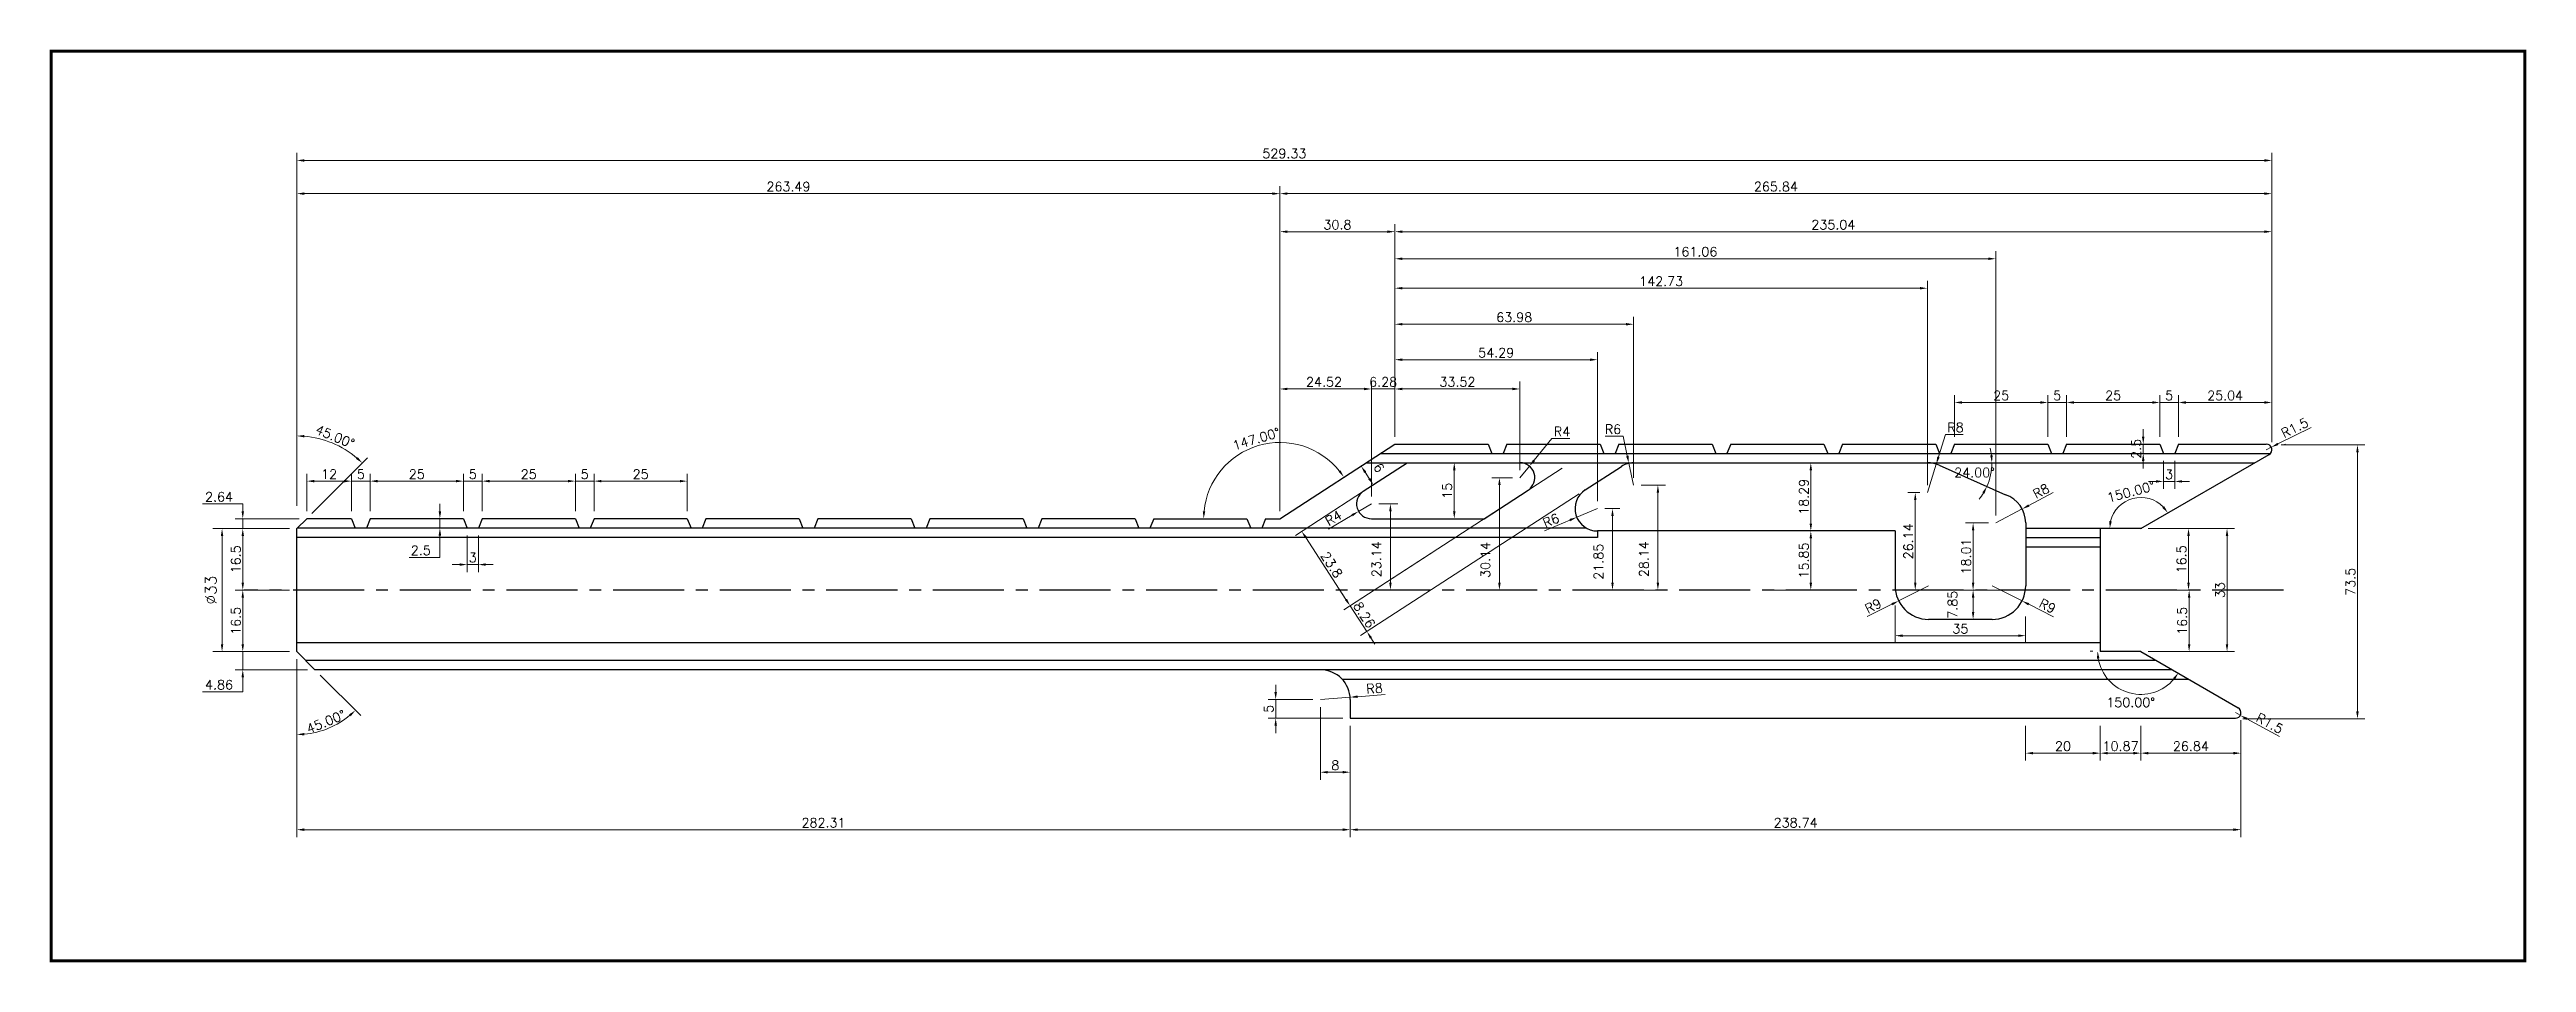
# Model space of a CAD drawing. Header units: millimetres. Extents: x 6728 to 8819, y -1283 to 914.
# Drawn here: x 7060 to 7724, y -1218 to -973 of the extents above; entities that cross this region are included whole.
import ezdxf

# ---------------------------------------------------------------- set-up
doc = ezdxf.new("R2010")
doc.units = ezdxf.units.MM
doc.header["$LTSCALE"] = 1000
doc.linetypes.add('CENTER2', pattern=[28.575, 19.05, -3.175, 3.175, -3.175])
doc.linetypes.add('DASHDOTX3', pattern=[508, 254, -127, 0, -127])
for name, color, linetype in [('PUB_DIM', 3, 'Continuous'), ('PUB_TITLE', 7, 'Continuous'), ('中线', 1, 'DASHDOTX3')]:
    doc.layers.add(name, color=color, linetype=linetype)
doc.styles.get("Standard").update_dxf_attribs({"font": 'txt.shx', "bigfont": 'gbcbig.shx'})
doc.dimstyles.new('DIMN1', dxfattribs={"dimscale": 0.01, "dimtxt": 300, "dimasz": 200, "dimexe": 250, "dimexo": 300, "dimgap": 150, "dimtad": 1, "dimtoh": 1, "dimdsep": 46, "dimtxsty": 'Standard', "dimcen": 2.5, "dimclrd": 256, "dimclre": 256, "dimazin": 0, "dimtfac": 1, "dimtix": 1, "dimtmove": 1, "dimatfit": 0, "dimfxl": 0, "dimtolj": 1, "dimlwd": 9, "dimlwe": 9, "dimarcsym": 0})
doc.dimstyles.new('ISO-25', dxfattribs={"dimtxt": 2.5, "dimasz": 2, "dimexe": 2, "dimexo": 2, "dimtad": 1, "dimtoh": 1, "dimdsep": 46, "dimtxsty": 'Standard', "dimcen": 2.5, "dimclrd": 256, "dimclre": 256, "dimazin": 0, "dimtfac": 1, "dimtix": 1, "dimtmove": 1, "dimatfit": 0, "dimfxl": 0, "dimtolj": 1, "dimlwd": 9, "dimlwe": 9, "dimarcsym": 0})

msp = doc.modelspace()

# ---------------------------------------------------------------- blocks, each defined once
blk = doc.blocks.new('*D648')
at = {"layer": 'Defpoints', "color": 0}
for p in [(7106.06, -1101.7), (7126.1, -1101.7), (7126.1, -1134.7)]:
    blk.add_point(p, dxfattribs=at)
at = {"layer": 'PUB_DIM', "lineweight": 9}
for p, q in [((7123.1, -1101.7), (7103.56, -1101.7)), ((7106.06, -1132.7), (7106.06, -1103.7)), ((7123.1, -1134.7), (7103.56, -1134.7))]:
    blk.add_line(p, q, dxfattribs=at)
at = {"layer": 'PUB_DIM'}
for points in [[(7105.73, -1103.7), (7106.39, -1103.7), (7106.06, -1101.7)], [(7105.73, -1132.7), (7106.39, -1132.7), (7106.06, -1134.7)]]:
    blk.add_solid(points, dxfattribs=at)
at = {"layer": 'PUB_DIM', "color": 0, "insert": (7103.06, -1118.2), "char_height": 3, "attachment_point": 5, "rotation": 90}
blk.add_mtext('\\A1;%%c33', dxfattribs=at)
blk = doc.blocks.new('*D580')
at = {"layer": 'Defpoints', "color": 0}
for p in [(7126.1, -1118.2), (7111.61, -1134.7), (7126.1, -1134.7)]:
    blk.add_point(p, dxfattribs=at)
at = {"layer": 'PUB_DIM', "lineweight": 9}
for p, q in [((7124.1, -1118.2), (7109.61, -1118.2)), ((7111.61, -1120.2), (7111.61, -1132.7)), ((7124.1, -1134.7), (7109.61, -1134.7))]:
    blk.add_line(p, q, dxfattribs=at)
at = {"layer": 'PUB_DIM'}
for points in [[(7111.28, -1120.2), (7111.94, -1120.2), (7111.61, -1118.2)], [(7111.28, -1132.7), (7111.94, -1132.7), (7111.61, -1134.7)]]:
    blk.add_solid(points, dxfattribs=at)
at = {"layer": 'PUB_DIM', "color": 0, "insert": (7109.74, -1126.45), "char_height": 2.5, "attachment_point": 5, "rotation": 90}
blk.add_mtext('\\A1;16.5', dxfattribs=at)
blk = doc.blocks.new('*D579')
at = {"layer": 'Defpoints', "color": 0}
for p in [(7111.61, -1101.7), (7126.1, -1101.7), (7126.1, -1118.2)]:
    blk.add_point(p, dxfattribs=at)
at = {"layer": 'PUB_DIM', "lineweight": 9}
for p, q in [((7124.1, -1101.7), (7109.61, -1101.7)), ((7111.61, -1116.2), (7111.61, -1103.7)), ((7124.1, -1118.2), (7109.61, -1118.2))]:
    blk.add_line(p, q, dxfattribs=at)
at = {"layer": 'PUB_DIM'}
for points in [[(7111.28, -1103.7), (7111.94, -1103.7), (7111.61, -1101.7)], [(7111.28, -1116.2), (7111.94, -1116.2), (7111.61, -1118.2)]]:
    blk.add_solid(points, dxfattribs=at)
at = {"layer": 'PUB_DIM', "color": 0, "insert": (7109.74, -1109.95), "char_height": 2.5, "attachment_point": 5, "rotation": 90}
blk.add_mtext('\\A1;16.5', dxfattribs=at)
blk = doc.blocks.new('*D578')
at = {"layer": 'Defpoints', "color": 0}
for p in [(7645.65, -1151.06), (7646.97, -1151.77)]:
    blk.add_point(p, dxfattribs=at)
at = {"layer": 'PUB_DIM', "lineweight": 9}
for p, q in [((7645.65, -1151.06), (7646.97, -1151.77)), ((7657.44, -1157.47), (7648.73, -1152.73))]:
    blk.add_line(p, q, dxfattribs=at)
at = {"layer": 'PUB_DIM'}
blk.add_solid([(7648.89, -1152.44), (7648.57, -1153.02), (7646.97, -1151.77)], dxfattribs=at)
at = {"layer": 'PUB_DIM', "color": 0, "insert": (7654.86, -1153.93), "char_height": 2.5, "attachment_point": 5, "rotation": 331.44906}
blk.add_mtext('\\A1;R1.5', dxfattribs=at)
blk = doc.blocks.new('*D577')
at = {"layer": 'Defpoints', "color": 0}
for p in [(7653.93, -1080.56), (7655.28, -1079.89)]:
    blk.add_point(p, dxfattribs=at)
at = {"layer": 'PUB_DIM', "lineweight": 9}
for p, q in [((7665.96, -1074.6), (7657.07, -1079)), ((7653.93, -1080.56), (7655.28, -1079.89))]:
    blk.add_line(p, q, dxfattribs=at)
at = {"layer": 'PUB_DIM'}
blk.add_solid([(7656.92, -1078.7), (7657.22, -1079.3), (7655.28, -1079.89)], dxfattribs=at)
at = {"layer": 'PUB_DIM', "color": 0, "insert": (7661.58, -1074.68), "char_height": 2.5, "attachment_point": 5, "rotation": 26.35637}
blk.add_mtext('\\A1;R1.5', dxfattribs=at)
blk = doc.blocks.new('*D576')
at = {"layer": 'Defpoints', "color": 0}
for p in [(7620.32, -1101.7), (7643.42, -1101.7), (7620.32, -1134.7)]:
    blk.add_point(p, dxfattribs=at)
at = {"layer": 'PUB_DIM', "lineweight": 9}
for p, q in [((7622.32, -1101.7), (7645.42, -1101.7)), ((7643.42, -1132.7), (7643.42, -1103.7)), ((7622.32, -1134.7), (7645.42, -1134.7))]:
    blk.add_line(p, q, dxfattribs=at)
at = {"layer": 'PUB_DIM'}
for points in [[(7643.08, -1103.7), (7643.75, -1103.7), (7643.42, -1101.7)], [(7643.08, -1132.7), (7643.75, -1132.7), (7643.42, -1134.7)]]:
    blk.add_solid(points, dxfattribs=at)
at = {"layer": 'PUB_DIM', "color": 0, "insert": (7641.54, -1118.2), "char_height": 2.5, "attachment_point": 5, "rotation": 90}
blk.add_mtext('\\A1;33', dxfattribs=at)
blk = doc.blocks.new('*D575')
at = {"layer": 'Defpoints', "color": 0}
for p in [(7622.32, -1118.2), (7620.32, -1134.7), (7633.26, -1134.7)]:
    blk.add_point(p, dxfattribs=at)
at = {"layer": 'PUB_DIM', "lineweight": 9}
for p, q in [((7624.32, -1118.2), (7635.26, -1118.2)), ((7633.26, -1120.2), (7633.26, -1132.7)), ((7622.32, -1134.7), (7635.26, -1134.7))]:
    blk.add_line(p, q, dxfattribs=at)
at = {"layer": 'PUB_DIM'}
for points in [[(7632.93, -1120.2), (7633.6, -1120.2), (7633.26, -1118.2)], [(7632.93, -1132.7), (7633.6, -1132.7), (7633.26, -1134.7)]]:
    blk.add_solid(points, dxfattribs=at)
at = {"layer": 'PUB_DIM', "color": 0, "insert": (7631.39, -1126.45), "char_height": 2.5, "attachment_point": 5, "rotation": 90}
blk.add_mtext('\\A1;16.5', dxfattribs=at)
blk = doc.blocks.new('*D574')
at = {"layer": 'Defpoints', "color": 0}
for p in [(7620.32, -1101.7), (7620.32, -1118.2), (7633.1, -1118.2)]:
    blk.add_point(p, dxfattribs=at)
at = {"layer": 'PUB_DIM', "lineweight": 9}
for p, q in [((7622.32, -1101.7), (7635.1, -1101.7)), ((7633.1, -1103.7), (7633.1, -1116.2)), ((7622.32, -1118.2), (7635.1, -1118.2))]:
    blk.add_line(p, q, dxfattribs=at)
at = {"layer": 'PUB_DIM'}
for points in [[(7632.76, -1103.7), (7633.43, -1103.7), (7633.1, -1101.7)], [(7632.76, -1116.2), (7633.43, -1116.2), (7633.1, -1118.2)]]:
    blk.add_solid(points, dxfattribs=at)
at = {"layer": 'PUB_DIM', "color": 0, "insert": (7631.22, -1109.95), "char_height": 2.5, "attachment_point": 5, "rotation": 90}
blk.add_mtext('\\A1;16.5', dxfattribs=at)
blk = doc.blocks.new('*D573')
at = {"layer": 'Defpoints', "color": 0}
for p in [(7466.91, -1084.38), (7471.41, -1091.31), (7408.38, -1122.39)]:
    blk.add_point(p, dxfattribs=at)
at = {"layer": 'PUB_DIM', "lineweight": 9}
for p, q in [((7465.24, -1085.47), (7406.7, -1123.48)), ((7469.74, -1092.4), (7411.2, -1130.41)), ((7407.29, -1120.72), (7406.2, -1119.04)), ((7412.88, -1129.32), (7408.38, -1122.39)), ((7413.97, -1131), (7415.06, -1132.68))]:
    blk.add_line(p, q, dxfattribs=at)
at = {"layer": 'PUB_DIM'}
for points in [[(7407.57, -1120.53), (7407.01, -1120.9), (7408.38, -1122.39)], [(7414.25, -1130.82), (7413.69, -1131.18), (7412.88, -1129.32)]]:
    blk.add_solid(points, dxfattribs=at)
at = {"layer": 'PUB_DIM', "color": 0, "insert": (7412.2, -1124.84), "char_height": 2.5, "attachment_point": 5, "rotation": 302.99761}
blk.add_mtext('\\A1;8.26', dxfattribs=at)
blk = doc.blocks.new('*D572')
at = {"layer": 'Defpoints', "color": 0}
for p in [(7419.81, -1086.59), (7432.78, -1106.55), (7408.38, -1122.39)]:
    blk.add_point(p, dxfattribs=at)
at = {"layer": 'PUB_DIM', "lineweight": 9}
for p, q in [((7418.14, -1087.68), (7393.74, -1103.52)), ((7396.51, -1104.11), (7407.29, -1120.72)), ((7431.1, -1107.64), (7406.7, -1123.48))]:
    blk.add_line(p, q, dxfattribs=at)
at = {"layer": 'PUB_DIM'}
for points in [[(7396.79, -1103.92), (7396.23, -1104.29), (7395.42, -1102.43)], [(7407.57, -1120.53), (7407.01, -1120.9), (7408.38, -1122.39)]]:
    blk.add_solid(points, dxfattribs=at)
at = {"layer": 'PUB_DIM', "color": 0, "insert": (7403.47, -1111.39), "char_height": 2.5, "attachment_point": 5, "rotation": 302.99761}
blk.add_mtext('\\A1;23.8', dxfattribs=at)
blk = doc.blocks.new('*D571')
at = {"layer": 'Defpoints', "color": 0}
for p in [(7414.11, -1064.27), (7414.11, -1077.06), (7420.39, -1077.06)]:
    blk.add_point(p, dxfattribs=at)
at = {"layer": 'PUB_DIM', "lineweight": 9}
for p, q in [((7412.11, -1064.27), (7410.11, -1064.27)), ((7414.11, -1075.06), (7414.11, -1062.27)), ((7420.39, -1064.27), (7414.11, -1064.27)), ((7420.39, -1075.06), (7420.39, -1062.27)), ((7422.39, -1064.27), (7424.39, -1064.27))]:
    blk.add_line(p, q, dxfattribs=at)
at = {"layer": 'PUB_DIM'}
for points in [[(7412.11, -1063.93), (7412.11, -1064.6), (7414.11, -1064.27)], [(7422.39, -1063.93), (7422.39, -1064.6), (7420.39, -1064.27)]]:
    blk.add_solid(points, dxfattribs=at)
at = {"layer": 'PUB_DIM', "color": 0, "insert": (7417.25, -1062.39), "char_height": 2.5, "attachment_point": 5}
blk.add_mtext('\\A1;6.28', dxfattribs=at)
blk = doc.blocks.new('*D570')
at = {"layer": 'Defpoints', "color": 0}
for p in [(7589.45, -1152.56), (7609.45, -1152.56), (7589.45, -1161.92)]:
    blk.add_point(p, dxfattribs=at)
at = {"layer": 'PUB_DIM', "lineweight": 9}
for p, q in [((7589.45, -1154.56), (7589.45, -1163.92)), ((7609.45, -1154.56), (7609.45, -1163.92)), ((7607.45, -1161.92), (7591.45, -1161.92))]:
    blk.add_line(p, q, dxfattribs=at)
at = {"layer": 'PUB_DIM'}
for points in [[(7591.45, -1161.59), (7591.45, -1162.26), (7589.45, -1161.92)], [(7607.45, -1161.59), (7607.45, -1162.26), (7609.45, -1161.92)]]:
    blk.add_solid(points, dxfattribs=at)
at = {"layer": 'PUB_DIM', "color": 0, "insert": (7599.45, -1160.05), "char_height": 2.5, "attachment_point": 5}
blk.add_mtext('\\A1;20', dxfattribs=at)
blk = doc.blocks.new('*D569')
at = {"layer": 'Defpoints', "color": 0}
for p in [(7412.69, -1084.06), (7566.24, -1084.69), (7580.25, -1086.23), (7650.72, -1084.06), (7584.06, -1092.62)]:
    blk.add_point(p, dxfattribs=at)
at = {"layer": 'PUB_DIM', "lineweight": 9}
for start, end in [(7.35712, 14.71425), (335.99871, 0), (321.28446, 328.64158)]:
    blk.add_arc((7564.82, -1084.06), 15.59, start, end, dxfattribs=at)
at = {"layer": 'PUB_DIM'}
for points in [[(7580.61, -1082.04), (7579.94, -1082.08), (7580.41, -1084.06)], [(7577.83, -1092.01), (7578.42, -1092.32), (7579.06, -1090.4)]]:
    blk.add_solid(points, dxfattribs=at)
at = {"layer": 'PUB_DIM', "color": 0, "insert": (7575.75, -1086.66), "char_height": 2.5, "attachment_point": 5}
blk.add_mtext('\\A1;24.00°', dxfattribs=at)
blk = doc.blocks.new('*D568')
at = {"layer": 'Defpoints', "color": 0}
for p in [(7655.43, -1067.89), (7630.39, -1079.06), (7655.43, -1080.56)]:
    blk.add_point(p, dxfattribs=at)
at = {"layer": 'PUB_DIM', "lineweight": 9}
for p, q in [((7630.39, -1077.06), (7630.39, -1065.89)), ((7632.39, -1067.89), (7653.43, -1067.89)), ((7655.43, -1078.56), (7655.43, -1065.89))]:
    blk.add_line(p, q, dxfattribs=at)
at = {"layer": 'PUB_DIM'}
for points in [[(7632.39, -1067.56), (7632.39, -1068.23), (7630.39, -1067.89)], [(7653.43, -1067.56), (7653.43, -1068.23), (7655.43, -1067.89)]]:
    blk.add_solid(points, dxfattribs=at)
at = {"layer": 'PUB_DIM', "color": 0, "insert": (7642.91, -1066.02), "char_height": 2.5, "attachment_point": 5}
blk.add_mtext('\\A1;25.04', dxfattribs=at)
blk = doc.blocks.new('*D567')
at = {"layer": 'Defpoints', "color": 0}
for p in [(7630.39, -1067.89), (7625.39, -1079.06), (7630.39, -1079.06)]:
    blk.add_point(p, dxfattribs=at)
at = {"layer": 'PUB_DIM', "lineweight": 9}
for p, q in [((7623.39, -1067.89), (7621.39, -1067.89)), ((7625.39, -1077.06), (7625.39, -1065.89)), ((7625.39, -1067.89), (7630.39, -1067.89)), ((7630.39, -1077.06), (7630.39, -1065.89)), ((7632.39, -1067.89), (7634.39, -1067.89))]:
    blk.add_line(p, q, dxfattribs=at)
at = {"layer": 'PUB_DIM'}
for points in [[(7623.39, -1067.56), (7623.39, -1068.23), (7625.39, -1067.89)], [(7632.39, -1067.56), (7632.39, -1068.23), (7630.39, -1067.89)]]:
    blk.add_solid(points, dxfattribs=at)
at = {"layer": 'PUB_DIM', "color": 0, "insert": (7627.89, -1066.02), "char_height": 2.5, "attachment_point": 5}
blk.add_mtext('\\A1;5', dxfattribs=at)
blk = doc.blocks.new('*D566')
at = {"layer": 'Defpoints', "color": 0}
for p in [(7392.44, -1078.81), (7420.39, -1079.06), (7380.75, -1099.06), (7389.59, -1099.06), (7389.59, -1099.06)]:
    blk.add_point(p, dxfattribs=at)
at = {"layer": 'PUB_DIM', "lineweight": 9}
blk.add_line((7378.75, -1099.06), (7367.14, -1099.06), dxfattribs=at)
blk.add_arc((7389.59, -1099.06), 20.45, 38.60322, 174.39438, dxfattribs=at)
at = {"layer": 'PUB_DIM'}
for points in [[(7405.84, -1086.1), (7405.3, -1086.49), (7406.74, -1087.92)], [(7369.57, -1097.08), (7368.91, -1097.04), (7369.14, -1099.06)]]:
    blk.add_solid(points, dxfattribs=at)
at = {"layer": 'PUB_DIM', "color": 0, "insert": (7383.25, -1077.65), "char_height": 2.5, "attachment_point": 5, "rotation": 16.4988}
blk.add_mtext('\\A1;147.00°', dxfattribs=at)
blk = doc.blocks.new('*D553')
at = {"layer": 'Defpoints', "color": 0}
for p in [(7554.45, -1120.35), (7589.45, -1123.27), (7589.45, -1130.42)]:
    blk.add_point(p, dxfattribs=at)
at = {"layer": 'PUB_DIM', "lineweight": 9}
for p, q in [((7554.45, -1122.35), (7554.45, -1132.42)), ((7589.45, -1125.27), (7589.45, -1132.42)), ((7556.45, -1130.42), (7587.45, -1130.42))]:
    blk.add_line(p, q, dxfattribs=at)
at = {"layer": 'PUB_DIM'}
for points in [[(7556.45, -1130.09), (7556.45, -1130.75), (7554.45, -1130.42)], [(7587.45, -1130.09), (7587.45, -1130.75), (7589.45, -1130.42)]]:
    blk.add_solid(points, dxfattribs=at)
at = {"layer": 'PUB_DIM', "color": 0, "insert": (7571.95, -1128.55), "char_height": 2.5, "attachment_point": 5}
blk.add_mtext('\\A1;35', dxfattribs=at)
blk = doc.blocks.new('*D565')
at = {"layer": 'Defpoints', "color": 0}
for p in [(7555.41, -1121.09), (7563.45, -1117.05)]:
    blk.add_point(p, dxfattribs=at)
at = {"layer": 'PUB_DIM', "lineweight": 9}
for p, q in [((7563.45, -1117.05), (7555.41, -1121.09)), ((7547, -1125.32), (7553.62, -1121.99))]:
    blk.add_line(p, q, dxfattribs=at)
at = {"layer": 'PUB_DIM'}
blk.add_solid([(7553.47, -1121.69), (7553.77, -1122.29), (7555.41, -1121.09)], dxfattribs=at)
at = {"layer": 'PUB_DIM', "color": 0, "insert": (7548.58, -1122.43), "char_height": 2.5, "attachment_point": 5, "rotation": 26.69439}
blk.add_mtext('\\A1;R9', dxfattribs=at)
blk = doc.blocks.new('*D564')
at = {"layer": 'Defpoints', "color": 0}
for p in [(7580.45, -1117.05), (7588.49, -1121.1)]:
    blk.add_point(p, dxfattribs=at)
at = {"layer": 'PUB_DIM', "lineweight": 9}
for p, q in [((7580.45, -1117.05), (7588.49, -1121.1)), ((7596.89, -1125.34), (7590.27, -1122))]:
    blk.add_line(p, q, dxfattribs=at)
at = {"layer": 'PUB_DIM'}
blk.add_solid([(7590.42, -1121.7), (7590.12, -1122.3), (7588.49, -1121.1)], dxfattribs=at)
at = {"layer": 'PUB_DIM', "color": 0, "insert": (7595.32, -1122.45), "char_height": 2.5, "attachment_point": 5, "rotation": 333.22543}
blk.add_mtext('\\A1;R9', dxfattribs=at)
blk = doc.blocks.new('*D559')
at = {"layer": 'Defpoints', "color": 0}
for p in [(7565.48, -1084.41), (7563.12, -1092.06)]:
    blk.add_point(p, dxfattribs=at)
at = {"layer": 'PUB_DIM', "lineweight": 9}
for p, q in [((7567.95, -1076.44), (7566.07, -1082.5)), ((7572.74, -1076.44), (7567.95, -1076.44)), ((7563.12, -1092.06), (7565.48, -1084.41))]:
    blk.add_line(p, q, dxfattribs=at)
at = {"layer": 'PUB_DIM'}
blk.add_solid([(7565.76, -1082.4), (7566.39, -1082.6), (7565.48, -1084.41)], dxfattribs=at)
at = {"layer": 'PUB_DIM', "color": 0, "insert": (7570.65, -1074.57), "char_height": 2.5, "attachment_point": 5}
blk.add_mtext('\\A1;R8', dxfattribs=at)
blk = doc.blocks.new('*D560')
at = {"layer": 'Defpoints', "color": 0}
for p in [(7581.45, -1100.19), (7588.52, -1096.45)]:
    blk.add_point(p, dxfattribs=at)
at = {"layer": 'PUB_DIM', "lineweight": 9}
for p, q in [((7596.85, -1092.05), (7590.29, -1095.51)), ((7581.45, -1100.19), (7588.52, -1096.45))]:
    blk.add_line(p, q, dxfattribs=at)
at = {"layer": 'PUB_DIM'}
blk.add_solid([(7590.14, -1095.22), (7590.45, -1095.81), (7588.52, -1096.45)], dxfattribs=at)
at = {"layer": 'PUB_DIM', "color": 0, "insert": (7593.58, -1091.65), "char_height": 2.5, "attachment_point": 5, "rotation": 27.86707}
blk.add_mtext('\\A1;R8', dxfattribs=at)
blk = doc.blocks.new('*D552')
at = {"layer": 'Defpoints', "color": 0}
for p in [(7581.45, -1100.19), (7575.36, -1118.2), (7588.13, -1118.2)]:
    blk.add_point(p, dxfattribs=at)
at = {"layer": 'PUB_DIM', "lineweight": 9}
for p, q in [((7579.45, -1100.19), (7573.36, -1100.19)), ((7575.36, -1102.19), (7575.36, -1116.2)), ((7586.13, -1118.2), (7573.36, -1118.2))]:
    blk.add_line(p, q, dxfattribs=at)
at = {"layer": 'PUB_DIM'}
for points in [[(7575.03, -1102.19), (7575.7, -1102.19), (7575.36, -1100.19)], [(7575.03, -1116.2), (7575.7, -1116.2), (7575.36, -1118.2)]]:
    blk.add_solid(points, dxfattribs=at)
at = {"layer": 'PUB_DIM', "color": 0, "insert": (7573.49, -1109.19), "char_height": 2.5, "attachment_point": 5, "rotation": 90}
blk.add_mtext('\\A1;18.01', dxfattribs=at)
blk = doc.blocks.new('*D551')
at = {"layer": 'Defpoints', "color": 0}
for p in [(7563.12, -1092.06), (7559.86, -1118.2), (7588.13, -1118.2)]:
    blk.add_point(p, dxfattribs=at)
at = {"layer": 'PUB_DIM', "lineweight": 9}
for p, q in [((7561.12, -1092.06), (7557.86, -1092.06)), ((7559.86, -1094.06), (7559.86, -1116.2)), ((7586.13, -1118.2), (7557.86, -1118.2))]:
    blk.add_line(p, q, dxfattribs=at)
at = {"layer": 'PUB_DIM'}
for points in [[(7559.53, -1094.06), (7560.19, -1094.06), (7559.86, -1092.06)], [(7559.53, -1116.2), (7560.19, -1116.2), (7559.86, -1118.2)]]:
    blk.add_solid(points, dxfattribs=at)
at = {"layer": 'PUB_DIM', "color": 0, "insert": (7557.98, -1105.13), "char_height": 2.5, "attachment_point": 5, "rotation": 90}
blk.add_mtext('\\A1;26.14', dxfattribs=at)
blk = doc.blocks.new('*D563')
at = {"layer": 'Defpoints', "color": 0}
for p in [(7523.75, -1084.06), (7523.75, -1102.35), (7531.87, -1102.35)]:
    blk.add_point(p, dxfattribs=at)
at = {"layer": 'PUB_DIM', "lineweight": 9}
for p, q in [((7525.75, -1084.06), (7533.87, -1084.06)), ((7531.87, -1086.06), (7531.87, -1100.35)), ((7525.75, -1102.35), (7533.87, -1102.35))]:
    blk.add_line(p, q, dxfattribs=at)
at = {"layer": 'PUB_DIM'}
for points in [[(7531.53, -1086.06), (7532.2, -1086.06), (7531.87, -1084.06)], [(7531.53, -1100.35), (7532.2, -1100.35), (7531.87, -1102.35)]]:
    blk.add_solid(points, dxfattribs=at)
at = {"layer": 'PUB_DIM', "color": 0, "insert": (7529.99, -1093.2), "char_height": 2.5, "attachment_point": 5, "rotation": 90}
blk.add_mtext('\\A1;18.29', dxfattribs=at)
blk = doc.blocks.new('*D557')
at = {"layer": 'Defpoints', "color": 0}
for p in [(7469.15, -1098.66), (7474.68, -1096.35)]:
    blk.add_point(p, dxfattribs=at)
at = {"layer": 'PUB_DIM', "lineweight": 9}
for p, q in [((7460.46, -1102.3), (7467.3, -1099.44)), ((7474.68, -1096.35), (7469.15, -1098.66))]:
    blk.add_line(p, q, dxfattribs=at)
at = {"layer": 'PUB_DIM'}
blk.add_solid([(7467.17, -1099.13), (7467.43, -1099.74), (7469.15, -1098.66)], dxfattribs=at)
at = {"layer": 'PUB_DIM', "color": 0, "insert": (7462.23, -1099.53), "char_height": 2.5, "attachment_point": 5, "rotation": 22.72062}
blk.add_mtext('\\A1;R6', dxfattribs=at)
blk = doc.blocks.new('*D558')
at = {"layer": 'Defpoints', "color": 0}
for p in [(7483.11, -1084.19), (7484.37, -1090.06)]:
    blk.add_point(p, dxfattribs=at)
at = {"layer": 'PUB_DIM', "lineweight": 9}
for p, q in [((7476.76, -1076.95), (7481.55, -1076.95)), ((7481.55, -1076.95), (7482.69, -1082.24)), ((7484.37, -1090.06), (7483.11, -1084.19))]:
    blk.add_line(p, q, dxfattribs=at)
at = {"layer": 'PUB_DIM'}
blk.add_solid([(7483.01, -1082.17), (7482.36, -1082.31), (7483.11, -1084.19)], dxfattribs=at)
at = {"layer": 'PUB_DIM', "color": 0, "insert": (7478.85, -1075.07), "char_height": 2.5, "attachment_point": 5}
blk.add_mtext('\\A1;R6', dxfattribs=at)
blk = doc.blocks.new('*D554')
at = {"layer": 'Defpoints', "color": 0}
for p in [(7453.91, -1088.06), (7456.44, -1084.95)]:
    blk.add_point(p, dxfattribs=at)
at = {"layer": 'PUB_DIM', "lineweight": 9}
for p, q in [((7462.47, -1077.55), (7457.7, -1083.4)), ((7467.26, -1077.55), (7462.47, -1077.55)), ((7453.91, -1088.06), (7456.44, -1084.95))]:
    blk.add_line(p, q, dxfattribs=at)
at = {"layer": 'PUB_DIM'}
blk.add_solid([(7457.44, -1083.19), (7457.96, -1083.61), (7456.44, -1084.95)], dxfattribs=at)
at = {"layer": 'PUB_DIM', "color": 0, "insert": (7465.18, -1075.67), "char_height": 2.5, "attachment_point": 5}
blk.add_mtext('\\A1;R4', dxfattribs=at)
blk = doc.blocks.new('*D562')
at = {"layer": 'Defpoints', "color": 0}
for p in [(7429.22, -1084.06), (7436.31, -1084.06), (7429.22, -1099.06)]:
    blk.add_point(p, dxfattribs=at)
at = {"layer": 'PUB_DIM', "lineweight": 9}
for p, q in [((7431.22, -1084.06), (7438.31, -1084.06)), ((7436.31, -1097.06), (7436.31, -1086.06)), ((7431.22, -1099.06), (7438.31, -1099.06))]:
    blk.add_line(p, q, dxfattribs=at)
at = {"layer": 'PUB_DIM'}
for points in [[(7435.98, -1086.06), (7436.65, -1086.06), (7436.31, -1084.06)], [(7435.98, -1097.06), (7436.65, -1097.06), (7436.31, -1099.06)]]:
    blk.add_solid(points, dxfattribs=at)
at = {"layer": 'PUB_DIM', "color": 0, "insert": (7434.44, -1091.56), "char_height": 2.5, "attachment_point": 5, "rotation": 90}
blk.add_mtext('\\A1;15', dxfattribs=at)
blk = doc.blocks.new('*D556')
at = {"layer": 'Defpoints', "color": 0}
for p in [(7411.35, -1084.93), (7414.55, -1082.85), (7417.82, -1087.88)]:
    blk.add_point(p, dxfattribs=at)
at = {"layer": 'PUB_DIM', "lineweight": 9}
for p, q in [((7412.88, -1083.94), (7409.67, -1086.02)), ((7413.53, -1088.28), (7412.44, -1086.61)), ((7416.14, -1088.97), (7412.94, -1091.05))]:
    blk.add_line(p, q, dxfattribs=at)
at = {"layer": 'PUB_DIM'}
for points in [[(7412.72, -1086.43), (7412.16, -1086.79), (7411.35, -1084.93)], [(7413.81, -1088.1), (7413.25, -1088.47), (7414.61, -1089.96)]]:
    blk.add_solid(points, dxfattribs=at)
at = {"layer": 'PUB_DIM', "color": 0, "insert": (7416.13, -1085.4), "char_height": 2.5, "attachment_point": 5, "rotation": 302.99761}
blk.add_mtext('\\A1;6', dxfattribs=at)
blk = doc.blocks.new('*D555')
at = {"layer": 'Defpoints', "color": 0}
for p in [(7414.11, -1095.06), (7410.67, -1097.09)]:
    blk.add_point(p, dxfattribs=at)
at = {"layer": 'PUB_DIM', "lineweight": 9}
for p, q in [((7414.11, -1095.06), (7410.67, -1097.09)), ((7402.56, -1101.87), (7408.95, -1098.1))]:
    blk.add_line(p, q, dxfattribs=at)
at = {"layer": 'PUB_DIM'}
blk.add_solid([(7408.78, -1097.82), (7409.11, -1098.39), (7410.67, -1097.09)], dxfattribs=at)
at = {"layer": 'PUB_DIM', "color": 0, "insert": (7403.94, -1098.88), "char_height": 2.5, "attachment_point": 5, "rotation": 30.52462}
blk.add_mtext('\\A1;R4', dxfattribs=at)
blk = doc.blocks.new('*D561')
at = {"layer": 'Defpoints', "color": 0}
for p in [(7414.11, -1095.06), (7414.11, -1118.2), (7419.2, -1118.2)]:
    blk.add_point(p, dxfattribs=at)
at = {"layer": 'PUB_DIM', "lineweight": 9}
for p, q in [((7416.11, -1095.06), (7421.2, -1095.06)), ((7419.2, -1097.06), (7419.2, -1116.2)), ((7416.11, -1118.2), (7421.2, -1118.2))]:
    blk.add_line(p, q, dxfattribs=at)
at = {"layer": 'PUB_DIM'}
for points in [[(7418.87, -1097.06), (7419.53, -1097.06), (7419.2, -1095.06)], [(7418.87, -1116.2), (7419.53, -1116.2), (7419.2, -1118.2)]]:
    blk.add_solid(points, dxfattribs=at)
at = {"layer": 'PUB_DIM', "color": 0, "insert": (7415.45, -1109.92), "char_height": 2.5, "attachment_point": 5, "rotation": 90}
blk.add_mtext('\\A1;23.14', dxfattribs=at)
blk = doc.blocks.new('*D548')
at = {"layer": 'Defpoints', "color": 0}
for p in [(7453.91, -1088.06), (7448.41, -1118.2), (7453.91, -1118.2)]:
    blk.add_point(p, dxfattribs=at)
at = {"layer": 'PUB_DIM', "lineweight": 9}
for p, q in [((7451.91, -1088.06), (7446.41, -1088.06)), ((7448.41, -1090.06), (7448.41, -1116.2)), ((7451.91, -1118.2), (7446.41, -1118.2))]:
    blk.add_line(p, q, dxfattribs=at)
at = {"layer": 'PUB_DIM'}
for points in [[(7448.08, -1090.06), (7448.75, -1090.06), (7448.41, -1088.06)], [(7448.08, -1116.2), (7448.75, -1116.2), (7448.41, -1118.2)]]:
    blk.add_solid(points, dxfattribs=at)
at = {"layer": 'PUB_DIM', "color": 0, "insert": (7444.66, -1110.1), "char_height": 2.5, "attachment_point": 5, "rotation": 90}
blk.add_mtext('\\A1;30.14', dxfattribs=at)
blk = doc.blocks.new('*D549')
at = {"layer": 'Defpoints', "color": 0}
for p in [(7474.68, -1096.35), (7474.68, -1118.2), (7478.72, -1118.2)]:
    blk.add_point(p, dxfattribs=at)
at = {"layer": 'PUB_DIM', "lineweight": 9}
for p, q in [((7476.68, -1096.35), (7480.72, -1096.35)), ((7478.72, -1098.35), (7478.72, -1116.2)), ((7476.68, -1118.2), (7480.72, -1118.2))]:
    blk.add_line(p, q, dxfattribs=at)
at = {"layer": 'PUB_DIM'}
for points in [[(7478.39, -1098.35), (7479.05, -1098.35), (7478.72, -1096.35)], [(7478.39, -1116.2), (7479.05, -1116.2), (7478.72, -1118.2)]]:
    blk.add_solid(points, dxfattribs=at)
at = {"layer": 'PUB_DIM', "color": 0, "insert": (7474.97, -1110.6), "char_height": 2.5, "attachment_point": 5, "rotation": 90}
blk.add_mtext('\\A1;21.85', dxfattribs=at)
blk = doc.blocks.new('*D550')
at = {"layer": 'Defpoints', "color": 0}
for p in [(7484.37, -1090.06), (7484.37, -1118.2), (7490.88, -1118.2)]:
    blk.add_point(p, dxfattribs=at)
at = {"layer": 'PUB_DIM', "lineweight": 9}
for p, q in [((7486.37, -1090.06), (7492.88, -1090.06)), ((7490.88, -1092.06), (7490.88, -1116.2)), ((7486.37, -1118.2), (7492.88, -1118.2))]:
    blk.add_line(p, q, dxfattribs=at)
at = {"layer": 'PUB_DIM'}
for points in [[(7490.55, -1092.06), (7491.22, -1092.06), (7490.88, -1090.06)], [(7490.55, -1116.2), (7491.22, -1116.2), (7490.88, -1118.2)]]:
    blk.add_solid(points, dxfattribs=at)
at = {"layer": 'PUB_DIM', "color": 0, "insert": (7487.13, -1109.91), "char_height": 2.5, "attachment_point": 5, "rotation": 90}
blk.add_mtext('\\A1;28.14', dxfattribs=at)
blk = doc.blocks.new('*D547')
at = {"layer": 'Defpoints', "color": 0}
for p in [(7609.45, -1152.56), (7620.32, -1152.56), (7609.45, -1161.92)]:
    blk.add_point(p, dxfattribs=at)
at = {"layer": 'PUB_DIM', "lineweight": 9}
for p, q in [((7609.45, -1154.56), (7609.45, -1163.92)), ((7620.32, -1154.56), (7620.32, -1163.92)), ((7618.32, -1161.92), (7611.45, -1161.92))]:
    blk.add_line(p, q, dxfattribs=at)
at = {"layer": 'PUB_DIM'}
for points in [[(7611.45, -1161.59), (7611.45, -1162.26), (7609.45, -1161.92)], [(7618.32, -1161.59), (7618.32, -1162.26), (7620.32, -1161.92)]]:
    blk.add_solid(points, dxfattribs=at)
at = {"layer": 'PUB_DIM', "color": 0, "insert": (7614.88, -1160.05), "char_height": 2.5, "attachment_point": 5}
blk.add_mtext('\\A1;10.87', dxfattribs=at)
blk = doc.blocks.new('*D546')
at = {"layer": 'Defpoints', "color": 0}
for p in [(7620.32, -1152.56), (7647.15, -1153.06), (7620.32, -1161.92)]:
    blk.add_point(p, dxfattribs=at)
at = {"layer": 'PUB_DIM', "lineweight": 9}
for p, q in [((7620.32, -1154.56), (7620.32, -1163.92)), ((7647.15, -1155.06), (7647.15, -1163.92)), ((7645.15, -1161.92), (7622.32, -1161.92))]:
    blk.add_line(p, q, dxfattribs=at)
at = {"layer": 'PUB_DIM'}
for points in [[(7622.32, -1161.59), (7622.32, -1162.26), (7620.32, -1161.92)], [(7645.15, -1161.59), (7645.15, -1162.26), (7647.15, -1161.92)]]:
    blk.add_solid(points, dxfattribs=at)
at = {"layer": 'PUB_DIM', "color": 0, "insert": (7633.74, -1160.05), "char_height": 2.5, "attachment_point": 5}
blk.add_mtext('\\A1;26.84', dxfattribs=at)
blk = doc.blocks.new('*D545')
at = {"layer": 'Defpoints', "color": 0}
for p in [(7580.19, -1118.2), (7575.36, -1126.05), (7580.19, -1126.05)]:
    blk.add_point(p, dxfattribs=at)
at = {"layer": 'PUB_DIM', "lineweight": 9}
for p, q in [((7578.19, -1118.2), (7573.36, -1118.2)), ((7575.36, -1120.2), (7575.36, -1124.05)), ((7578.19, -1126.05), (7573.36, -1126.05))]:
    blk.add_line(p, q, dxfattribs=at)
at = {"layer": 'PUB_DIM'}
for points in [[(7575.03, -1120.2), (7575.7, -1120.2), (7575.36, -1118.2)], [(7575.03, -1124.05), (7575.7, -1124.05), (7575.36, -1126.05)]]:
    blk.add_solid(points, dxfattribs=at)
at = {"layer": 'PUB_DIM', "color": 0, "insert": (7569.87, -1122.12), "char_height": 2.5, "attachment_point": 5, "rotation": 90}
blk.add_mtext('\\A1;7.85', dxfattribs=at)
blk = doc.blocks.new('*D544')
at = {"layer": 'Defpoints', "color": 0}
for p in [(7517.56, -1102.35), (7517.56, -1118.2), (7531.87, -1118.2)]:
    blk.add_point(p, dxfattribs=at)
at = {"layer": 'PUB_DIM', "lineweight": 9}
for p, q in [((7519.56, -1102.35), (7533.87, -1102.35)), ((7531.87, -1104.35), (7531.87, -1116.2)), ((7519.56, -1118.2), (7533.87, -1118.2))]:
    blk.add_line(p, q, dxfattribs=at)
at = {"layer": 'PUB_DIM'}
for points in [[(7531.53, -1104.35), (7532.2, -1104.35), (7531.87, -1102.35)], [(7531.53, -1116.2), (7532.2, -1116.2), (7531.87, -1118.2)]]:
    blk.add_solid(points, dxfattribs=at)
at = {"layer": 'PUB_DIM', "color": 0, "insert": (7529.99, -1110.27), "char_height": 2.5, "attachment_point": 5, "rotation": 90}
blk.add_mtext('\\A1;15.85', dxfattribs=at)
blk = doc.blocks.new('*D543')
at = {"layer": 'Defpoints', "color": 0}
for p in [(7400.42, -1147.56), (7408.39, -1146.93)]:
    blk.add_point(p, dxfattribs=at)
at = {"layer": 'PUB_DIM', "lineweight": 9}
for p, q in [((7400.42, -1147.56), (7408.39, -1146.93)), ((7417.78, -1146.2), (7410.39, -1146.78))]:
    blk.add_line(p, q, dxfattribs=at)
at = {"layer": 'PUB_DIM'}
blk.add_solid([(7410.36, -1146.44), (7410.41, -1147.11), (7408.39, -1146.93)], dxfattribs=at)
at = {"layer": 'PUB_DIM', "color": 0, "insert": (7414.93, -1144.54), "char_height": 2.5, "attachment_point": 5, "rotation": 4.47834}
blk.add_mtext('\\A1;R8', dxfattribs=at)
blk = doc.blocks.new('*D542')
at = {"layer": 'Defpoints', "color": 0}
for p in [(7388.45, -1147.56), (7400.42, -1147.56), (7408.42, -1152.56)]:
    blk.add_point(p, dxfattribs=at)
at = {"layer": 'PUB_DIM', "lineweight": 9}
for p, q in [((7398.42, -1147.56), (7386.45, -1147.56)), ((7388.45, -1145.56), (7388.45, -1143.56)), ((7388.45, -1152.56), (7388.45, -1147.56)), ((7406.42, -1152.56), (7386.45, -1152.56)), ((7388.45, -1154.56), (7388.45, -1156.56))]:
    blk.add_line(p, q, dxfattribs=at)
at = {"layer": 'PUB_DIM'}
for points in [[(7388.11, -1145.56), (7388.78, -1145.56), (7388.45, -1147.56)], [(7388.11, -1154.56), (7388.78, -1154.56), (7388.45, -1152.56)]]:
    blk.add_solid(points, dxfattribs=at)
at = {"layer": 'PUB_DIM', "color": 0, "insert": (7386.57, -1150.06), "char_height": 2.5, "attachment_point": 5, "rotation": 90}
blk.add_mtext('\\A1;5', dxfattribs=at)
blk = doc.blocks.new('*D541')
at = {"layer": 'Defpoints', "color": 0}
for p in [(7400.42, -1147.56), (7408.42, -1152.56), (7408.42, -1167.03)]:
    blk.add_point(p, dxfattribs=at)
at = {"layer": 'PUB_DIM', "lineweight": 9}
for p, q in [((7400.42, -1149.56), (7400.42, -1169.03)), ((7408.42, -1154.56), (7408.42, -1169.03)), ((7402.42, -1167.03), (7406.42, -1167.03))]:
    blk.add_line(p, q, dxfattribs=at)
at = {"layer": 'PUB_DIM'}
for points in [[(7402.42, -1166.7), (7402.42, -1167.36), (7400.42, -1167.03)], [(7406.42, -1166.7), (7406.42, -1167.36), (7408.42, -1167.03)]]:
    blk.add_solid(points, dxfattribs=at)
at = {"layer": 'PUB_DIM', "color": 0, "insert": (7404.42, -1165.16), "char_height": 2.5, "attachment_point": 5}
blk.add_mtext('\\A1;8', dxfattribs=at)
blk = doc.blocks.new('*D540')
at = {"layer": 'Defpoints', "color": 0}
for p in [(7654.68, -1081.86), (7621.77, -1093.47), (7609.45, -1101.7), (7620.32, -1101.7), (7620.32, -1101.7)]:
    blk.add_point(p, dxfattribs=at)
at = {"layer": 'PUB_DIM', "lineweight": 9}
blk.add_arc((7620.32, -1101.7), 8.35, 43.75331, 166.24669, dxfattribs=at)
at = {"layer": 'PUB_DIM'}
for points in [[(7612.54, -1099.75), (7611.87, -1099.67), (7611.97, -1101.7)], [(7626.62, -1095.72), (7626.08, -1096.12), (7627.55, -1097.52)]]:
    blk.add_solid(points, dxfattribs=at)
at = {"layer": 'PUB_DIM', "color": 0, "insert": (7617.67, -1091.82), "char_height": 2.5, "attachment_point": 5, "rotation": 15}
blk.add_mtext('\\A1;150.00°', dxfattribs=at)
blk = doc.blocks.new('*D539')
at = {"layer": 'Defpoints', "color": 0}
for p in [(7609.45, -1134.56), (7620.32, -1134.56), (7620.32, -1134.56), (7612.86, -1143.44), (7646.4, -1149.62)]:
    blk.add_point(p, dxfattribs=at)
at = {"layer": 'PUB_DIM', "lineweight": 9}
blk.add_line((7607.45, -1134.56), (7606.72, -1134.56), dxfattribs=at)
blk.add_arc((7620.32, -1134.56), 11.6, 189.88936, 320.11064, dxfattribs=at)
at = {"layer": 'PUB_DIM'}
for points in [[(7608.56, -1136.58), (7609.22, -1136.52), (7608.72, -1134.56)], [(7628.95, -1141.81), (7629.49, -1142.19), (7630.37, -1140.36)]]:
    blk.add_solid(points, dxfattribs=at)
at = {"layer": 'PUB_DIM', "color": 0, "insert": (7617.6, -1148.32), "char_height": 2.5, "attachment_point": 5}
blk.add_mtext('\\A1;150.00°', dxfattribs=at)
blk = doc.blocks.new('*D538')
at = {"layer": 'Defpoints', "color": 0}
for p in [(7126.1, -1134.7), (7408.42, -1152.56), (7126.1, -1182.44)]:
    blk.add_point(p, dxfattribs=at)
at = {"layer": 'PUB_DIM', "lineweight": 9}
for p, q in [((7126.1, -1136.7), (7126.1, -1184.44)), ((7408.42, -1154.56), (7408.42, -1184.44)), ((7406.42, -1182.44), (7128.1, -1182.44))]:
    blk.add_line(p, q, dxfattribs=at)
at = {"layer": 'PUB_DIM'}
for points in [[(7128.1, -1182.1), (7128.1, -1182.77), (7126.1, -1182.44)], [(7406.42, -1182.1), (7406.42, -1182.77), (7408.42, -1182.44)]]:
    blk.add_solid(points, dxfattribs=at)
at = {"layer": 'PUB_DIM', "color": 0, "insert": (7267.26, -1180.56), "char_height": 2.5, "attachment_point": 5}
blk.add_mtext('\\A1;282.31', dxfattribs=at)
blk = doc.blocks.new('*D536')
at = {"layer": 'Defpoints', "color": 0}
for p in [(7126.1, -1134.7), (7126.1, -1136.27), (7130.96, -1139.56), (7126.1, -1149.11), (7131.86, -1156.17)]:
    blk.add_point(p, dxfattribs=at)
at = {"layer": 'PUB_DIM', "lineweight": 9}
for p, q in [((7132.38, -1140.97), (7143.24, -1151.83)), ((7126.1, -1151.11), (7126.1, -1158.92))]:
    blk.add_line(p, q, dxfattribs=at)
blk.add_arc((7126.1, -1134.7), 22.23, 275.15741, 309.84259, dxfattribs=at)
at = {"layer": 'PUB_DIM'}
for points in [[(7140.12, -1151.52), (7140.57, -1152.01), (7141.82, -1150.41)], [(7128.12, -1157.17), (7128.09, -1156.5), (7126.1, -1156.92)]]:
    blk.add_solid(points, dxfattribs=at)
at = {"layer": 'PUB_DIM', "color": 0, "insert": (7133.89, -1153.5), "char_height": 2.5, "attachment_point": 5, "rotation": 22.5}
blk.add_mtext('\\A1;45.00°', dxfattribs=at)
blk = doc.blocks.new('*D537')
at = {"layer": 'Defpoints', "color": 0}
for p in [(7138.52, -1080.19), (7126.1, -1086.54), (7126.1, -1099.61), (7126.1, -1101.7), (7128.75, -1099.06)]:
    blk.add_point(p, dxfattribs=at)
at = {"layer": 'PUB_DIM', "lineweight": 9}
for p, q in [((7126.1, -1084.54), (7126.1, -1074.86)), ((7130.16, -1097.64), (7145.08, -1082.72))]:
    blk.add_line(p, q, dxfattribs=at)
blk.add_arc((7126.1, -1101.7), 24.84, 49.61465, 85.38535, dxfattribs=at)
at = {"layer": 'PUB_DIM'}
for points in [[(7128.09, -1077.27), (7128.12, -1076.61), (7126.1, -1076.86)], [(7142.42, -1082.53), (7141.97, -1083.02), (7143.67, -1084.13)]]:
    blk.add_solid(points, dxfattribs=at)
at = {"layer": 'PUB_DIM', "color": 0, "insert": (7136.33, -1077.02), "char_height": 2.5, "attachment_point": 5, "rotation": 337.5}
blk.add_mtext('\\A1;45.00°', dxfattribs=at)
blk = doc.blocks.new('*D525')
at = {"layer": 'Defpoints', "color": 0}
for p in [(7655.43, -1002.99), (7655.43, -1080.56), (7126.1, -1097.64)]:
    blk.add_point(p, dxfattribs=at)
at = {"layer": 'PUB_DIM', "lineweight": 9}
for p, q in [((7126.1, -1095.64), (7126.1, -1000.99)), ((7655.43, -1078.56), (7655.43, -1000.99)), ((7128.1, -1002.99), (7653.43, -1002.99))]:
    blk.add_line(p, q, dxfattribs=at)
at = {"layer": 'PUB_DIM'}
for points in [[(7128.1, -1002.66), (7128.1, -1003.33), (7126.1, -1002.99)], [(7653.43, -1002.66), (7653.43, -1003.33), (7655.43, -1002.99)]]:
    blk.add_solid(points, dxfattribs=at)
at = {"layer": 'PUB_DIM', "color": 0, "insert": (7390.77, -1001.12), "char_height": 2.5, "attachment_point": 5}
blk.add_mtext('\\A1;529.33', dxfattribs=at)
blk = doc.blocks.new('*D534')
at = {"layer": 'Defpoints', "color": 0}
for p in [(7389.59, -1011.89), (7655.43, -1080.56), (7389.59, -1099.06)]:
    blk.add_point(p, dxfattribs=at)
at = {"layer": 'PUB_DIM', "lineweight": 9}
for p, q in [((7389.59, -1097.06), (7389.59, -1009.89)), ((7653.43, -1011.89), (7391.59, -1011.89)), ((7655.43, -1078.56), (7655.43, -1009.89))]:
    blk.add_line(p, q, dxfattribs=at)
at = {"layer": 'PUB_DIM'}
for points in [[(7391.59, -1011.56), (7391.59, -1012.22), (7389.59, -1011.89)], [(7653.43, -1011.56), (7653.43, -1012.22), (7655.43, -1011.89)]]:
    blk.add_solid(points, dxfattribs=at)
at = {"layer": 'PUB_DIM', "color": 0, "insert": (7522.51, -1010.01), "char_height": 2.5, "attachment_point": 5}
blk.add_mtext('\\A1;265.84', dxfattribs=at)
blk = doc.blocks.new('*D535')
at = {"layer": 'Defpoints', "color": 0}
for p in [(7420.39, -1022.09), (7420.39, -1079.06), (7389.59, -1097.06)]:
    blk.add_point(p, dxfattribs=at)
at = {"layer": 'PUB_DIM', "lineweight": 9}
for p, q in [((7389.59, -1095.06), (7389.59, -1020.09)), ((7391.59, -1022.09), (7418.39, -1022.09)), ((7420.39, -1077.06), (7420.39, -1020.09))]:
    blk.add_line(p, q, dxfattribs=at)
at = {"layer": 'PUB_DIM'}
for points in [[(7391.59, -1021.76), (7391.59, -1022.43), (7389.59, -1022.09)], [(7418.39, -1021.76), (7418.39, -1022.43), (7420.39, -1022.09)]]:
    blk.add_solid(points, dxfattribs=at)
at = {"layer": 'PUB_DIM', "color": 0, "insert": (7404.99, -1020.22), "char_height": 2.5, "attachment_point": 5}
blk.add_mtext('\\A1;30.8', dxfattribs=at)
blk = doc.blocks.new('*D533')
at = {"layer": 'Defpoints', "color": 0}
for p in [(7389.59, -1011.89), (7126.1, -1097.64), (7389.59, -1099.06)]:
    blk.add_point(p, dxfattribs=at)
at = {"layer": 'PUB_DIM', "lineweight": 9}
for p, q in [((7126.1, -1095.64), (7126.1, -1009.89)), ((7128.1, -1011.89), (7387.59, -1011.89)), ((7389.59, -1097.06), (7389.59, -1009.89))]:
    blk.add_line(p, q, dxfattribs=at)
at = {"layer": 'PUB_DIM'}
for points in [[(7128.1, -1011.56), (7128.1, -1012.22), (7126.1, -1011.89)], [(7387.59, -1011.56), (7387.59, -1012.22), (7389.59, -1011.89)]]:
    blk.add_solid(points, dxfattribs=at)
at = {"layer": 'PUB_DIM', "color": 0, "insert": (7257.85, -1010.01), "char_height": 2.5, "attachment_point": 5}
blk.add_mtext('\\A1;263.49', dxfattribs=at)
blk = doc.blocks.new('*D532')
at = {"layer": 'Defpoints', "color": 0}
for p in [(7389.59, -1064.27), (7389.59, -1095.06), (7414.11, -1095.06)]:
    blk.add_point(p, dxfattribs=at)
at = {"layer": 'PUB_DIM', "lineweight": 9}
for p, q in [((7389.59, -1093.06), (7389.59, -1062.27)), ((7412.11, -1064.27), (7391.59, -1064.27)), ((7414.11, -1093.06), (7414.11, -1062.27))]:
    blk.add_line(p, q, dxfattribs=at)
at = {"layer": 'PUB_DIM'}
for points in [[(7391.59, -1063.93), (7391.59, -1064.6), (7389.59, -1064.27)], [(7412.11, -1063.93), (7412.11, -1064.6), (7414.11, -1064.27)]]:
    blk.add_solid(points, dxfattribs=at)
at = {"layer": 'PUB_DIM', "color": 0, "insert": (7401.4, -1062.39), "char_height": 2.5, "attachment_point": 5}
blk.add_mtext('\\A1;24.52', dxfattribs=at)
blk = doc.blocks.new('*D526')
at = {"layer": 'Defpoints', "color": 0}
for p in [(7420.39, -1022.09), (7420.39, -1079.06), (7655.43, -1080.56)]:
    blk.add_point(p, dxfattribs=at)
at = {"layer": 'PUB_DIM', "lineweight": 9}
for p, q in [((7420.39, -1077.06), (7420.39, -1020.09)), ((7653.43, -1022.09), (7422.39, -1022.09)), ((7655.43, -1078.56), (7655.43, -1020.09))]:
    blk.add_line(p, q, dxfattribs=at)
at = {"layer": 'PUB_DIM'}
for points in [[(7422.39, -1021.76), (7422.39, -1022.43), (7420.39, -1022.09)], [(7653.43, -1021.76), (7653.43, -1022.43), (7655.43, -1022.09)]]:
    blk.add_solid(points, dxfattribs=at)
at = {"layer": 'PUB_DIM', "color": 0, "insert": (7537.91, -1020.22), "char_height": 2.5, "attachment_point": 5}
blk.add_mtext('\\A1;235.04', dxfattribs=at)
blk = doc.blocks.new('*D527')
at = {"layer": 'Defpoints', "color": 0}
for p in [(7420.39, -1029.36), (7420.39, -1079.06), (7581.45, -1100.19)]:
    blk.add_point(p, dxfattribs=at)
at = {"layer": 'PUB_DIM', "lineweight": 9}
for p, q in [((7420.39, -1077.06), (7420.39, -1027.36)), ((7581.45, -1098.19), (7581.45, -1027.36)), ((7579.45, -1029.36), (7422.39, -1029.36))]:
    blk.add_line(p, q, dxfattribs=at)
at = {"layer": 'PUB_DIM'}
for points in [[(7422.39, -1029.02), (7422.39, -1029.69), (7420.39, -1029.36)], [(7579.45, -1029.02), (7579.45, -1029.69), (7581.45, -1029.36)]]:
    blk.add_solid(points, dxfattribs=at)
at = {"layer": 'PUB_DIM', "color": 0, "insert": (7500.92, -1027.48), "char_height": 2.5, "attachment_point": 5}
blk.add_mtext('\\A1;161.06', dxfattribs=at)
blk = doc.blocks.new('*D528')
at = {"layer": 'Defpoints', "color": 0}
for p in [(7420.39, -1037.25), (7420.39, -1079.06), (7563.12, -1092.06)]:
    blk.add_point(p, dxfattribs=at)
at = {"layer": 'PUB_DIM', "lineweight": 9}
for p, q in [((7420.39, -1077.06), (7420.39, -1035.25)), ((7563.12, -1090.06), (7563.12, -1035.25)), ((7561.12, -1037.25), (7422.39, -1037.25))]:
    blk.add_line(p, q, dxfattribs=at)
at = {"layer": 'PUB_DIM'}
for points in [[(7422.39, -1036.92), (7422.39, -1037.59), (7420.39, -1037.25)], [(7561.12, -1036.92), (7561.12, -1037.59), (7563.12, -1037.25)]]:
    blk.add_solid(points, dxfattribs=at)
at = {"layer": 'PUB_DIM', "color": 0, "insert": (7491.76, -1035.38), "char_height": 2.5, "attachment_point": 5}
blk.add_mtext('\\A1;142.73', dxfattribs=at)
blk = doc.blocks.new('*D529')
at = {"layer": 'Defpoints', "color": 0}
for p in [(7420.39, -1046.91), (7420.39, -1079.06), (7484.37, -1090.06)]:
    blk.add_point(p, dxfattribs=at)
at = {"layer": 'PUB_DIM', "lineweight": 9}
for p, q in [((7420.39, -1077.06), (7420.39, -1044.91)), ((7482.37, -1046.91), (7422.39, -1046.91)), ((7484.37, -1088.06), (7484.37, -1044.91))]:
    blk.add_line(p, q, dxfattribs=at)
at = {"layer": 'PUB_DIM'}
for points in [[(7422.39, -1046.58), (7422.39, -1047.24), (7420.39, -1046.91)], [(7482.37, -1046.58), (7482.37, -1047.24), (7484.37, -1046.91)]]:
    blk.add_solid(points, dxfattribs=at)
at = {"layer": 'PUB_DIM', "color": 0, "insert": (7452.38, -1045.03), "char_height": 2.5, "attachment_point": 5}
blk.add_mtext('\\A1;63.98', dxfattribs=at)
blk = doc.blocks.new('*D530')
at = {"layer": 'Defpoints', "color": 0}
for p in [(7420.39, -1056.42), (7420.39, -1079.06), (7474.68, -1096.35)]:
    blk.add_point(p, dxfattribs=at)
at = {"layer": 'PUB_DIM', "lineweight": 9}
for p, q in [((7420.39, -1077.06), (7420.39, -1054.42)), ((7474.68, -1094.35), (7474.68, -1054.42)), ((7472.68, -1056.42), (7422.39, -1056.42))]:
    blk.add_line(p, q, dxfattribs=at)
at = {"layer": 'PUB_DIM'}
for points in [[(7422.39, -1056.09), (7422.39, -1056.75), (7420.39, -1056.42)], [(7472.68, -1056.09), (7472.68, -1056.75), (7474.68, -1056.42)]]:
    blk.add_solid(points, dxfattribs=at)
at = {"layer": 'PUB_DIM', "color": 0, "insert": (7447.54, -1054.54), "char_height": 2.5, "attachment_point": 5}
blk.add_mtext('\\A1;54.29', dxfattribs=at)
blk = doc.blocks.new('*D531')
at = {"layer": 'Defpoints', "color": 0}
for p in [(7420.39, -1064.27), (7420.39, -1079.06), (7453.91, -1088.06)]:
    blk.add_point(p, dxfattribs=at)
at = {"layer": 'PUB_DIM', "lineweight": 9}
for p, q in [((7420.39, -1077.06), (7420.39, -1062.27)), ((7451.91, -1064.27), (7422.39, -1064.27)), ((7453.91, -1086.06), (7453.91, -1062.27))]:
    blk.add_line(p, q, dxfattribs=at)
at = {"layer": 'PUB_DIM'}
for points in [[(7422.39, -1063.93), (7422.39, -1064.6), (7420.39, -1064.27)], [(7451.91, -1063.93), (7451.91, -1064.6), (7453.91, -1064.27)]]:
    blk.add_solid(points, dxfattribs=at)
at = {"layer": 'PUB_DIM', "color": 0, "insert": (7437.15, -1062.39), "char_height": 2.5, "attachment_point": 5}
blk.add_mtext('\\A1;33.52', dxfattribs=at)
blk = doc.blocks.new('*D514')
at = {"layer": 'Defpoints', "color": 0}
for p in [(7408.42, -1152.56), (7647.15, -1151.06), (7647.15, -1182.44)]:
    blk.add_point(p, dxfattribs=at)
at = {"layer": 'PUB_DIM', "lineweight": 9}
for p, q in [((7408.42, -1154.56), (7408.42, -1184.44)), ((7647.15, -1153.06), (7647.15, -1184.44)), ((7410.42, -1182.44), (7645.15, -1182.44))]:
    blk.add_line(p, q, dxfattribs=at)
at = {"layer": 'PUB_DIM'}
for points in [[(7410.42, -1182.1), (7410.42, -1182.77), (7408.42, -1182.44)], [(7645.15, -1182.1), (7645.15, -1182.77), (7647.15, -1182.44)]]:
    blk.add_solid(points, dxfattribs=at)
at = {"layer": 'PUB_DIM', "color": 0, "insert": (7527.79, -1180.56), "char_height": 2.5, "attachment_point": 5}
blk.add_mtext('\\A1;238.74', dxfattribs=at)
blk = doc.blocks.new('*D513')
at = {"layer": 'Defpoints', "color": 0}
for p in [(7205.75, -1088.98), (7200.75, -1099.06), (7205.75, -1099.06)]:
    blk.add_point(p, dxfattribs=at)
at = {"layer": 'PUB_DIM', "lineweight": 9}
for p, q in [((7200.75, -1097.06), (7200.75, -1086.98)), ((7205.75, -1097.06), (7205.75, -1086.98)), ((7198.75, -1088.98), (7196.75, -1088.98)), ((7200.75, -1088.98), (7205.75, -1088.98)), ((7207.75, -1088.98), (7209.75, -1088.98))]:
    blk.add_line(p, q, dxfattribs=at)
at = {"layer": 'PUB_DIM'}
for points in [[(7198.75, -1088.65), (7198.75, -1089.31), (7200.75, -1088.98)], [(7207.75, -1088.65), (7207.75, -1089.31), (7205.75, -1088.98)]]:
    blk.add_solid(points, dxfattribs=at)
at = {"layer": 'PUB_DIM', "color": 0, "insert": (7203.25, -1087.1), "char_height": 2.5, "attachment_point": 5}
blk.add_mtext('\\A1;5', dxfattribs=at)
blk = doc.blocks.new('*D524')
at = {"layer": 'Defpoints', "color": 0}
for p in [(7140.75, -1088.98), (7128.75, -1099.06), (7140.75, -1099.06)]:
    blk.add_point(p, dxfattribs=at)
at = {"layer": 'PUB_DIM', "lineweight": 9}
for p, q in [((7128.75, -1097.06), (7128.75, -1086.98)), ((7140.75, -1097.06), (7140.75, -1086.98)), ((7130.75, -1088.98), (7138.75, -1088.98))]:
    blk.add_line(p, q, dxfattribs=at)
at = {"layer": 'PUB_DIM'}
for points in [[(7130.75, -1088.65), (7130.75, -1089.31), (7128.75, -1088.98)], [(7138.75, -1088.65), (7138.75, -1089.31), (7140.75, -1088.98)]]:
    blk.add_solid(points, dxfattribs=at)
at = {"layer": 'PUB_DIM', "color": 0, "insert": (7134.75, -1087.1), "char_height": 2.5, "attachment_point": 5}
blk.add_mtext('\\A1;12', dxfattribs=at)
blk = doc.blocks.new('*D523')
at = {"layer": 'Defpoints', "color": 0}
for p in [(7145.75, -1088.98), (7140.75, -1099.06), (7145.75, -1099.06)]:
    blk.add_point(p, dxfattribs=at)
at = {"layer": 'PUB_DIM', "lineweight": 9}
for p, q in [((7140.75, -1097.06), (7140.75, -1086.98)), ((7145.75, -1097.06), (7145.75, -1086.98)), ((7138.75, -1088.98), (7136.75, -1088.98)), ((7140.75, -1088.98), (7145.75, -1088.98)), ((7147.75, -1088.98), (7149.75, -1088.98))]:
    blk.add_line(p, q, dxfattribs=at)
at = {"layer": 'PUB_DIM'}
for points in [[(7138.75, -1088.65), (7138.75, -1089.31), (7140.75, -1088.98)], [(7147.75, -1088.65), (7147.75, -1089.31), (7145.75, -1088.98)]]:
    blk.add_solid(points, dxfattribs=at)
at = {"layer": 'PUB_DIM', "color": 0, "insert": (7143.25, -1087.1), "char_height": 2.5, "attachment_point": 5}
blk.add_mtext('\\A1;5', dxfattribs=at)
blk = doc.blocks.new('*D522')
at = {"layer": 'Defpoints', "color": 0}
for p in [(7170.75, -1088.98), (7145.75, -1099.06), (7170.75, -1099.06)]:
    blk.add_point(p, dxfattribs=at)
at = {"layer": 'PUB_DIM', "lineweight": 9}
for p, q in [((7145.75, -1097.06), (7145.75, -1086.98)), ((7170.75, -1097.06), (7170.75, -1086.98)), ((7147.75, -1088.98), (7168.75, -1088.98))]:
    blk.add_line(p, q, dxfattribs=at)
at = {"layer": 'PUB_DIM'}
for points in [[(7147.75, -1088.65), (7147.75, -1089.31), (7145.75, -1088.98)], [(7168.75, -1088.65), (7168.75, -1089.31), (7170.75, -1088.98)]]:
    blk.add_solid(points, dxfattribs=at)
at = {"layer": 'PUB_DIM', "color": 0, "insert": (7158.25, -1087.1), "char_height": 2.5, "attachment_point": 5}
blk.add_mtext('\\A1;25', dxfattribs=at)
blk = doc.blocks.new('*D521')
at = {"layer": 'Defpoints', "color": 0}
for p in [(7175.75, -1088.98), (7170.75, -1099.06), (7175.75, -1099.06)]:
    blk.add_point(p, dxfattribs=at)
at = {"layer": 'PUB_DIM', "lineweight": 9}
for p, q in [((7170.75, -1097.06), (7170.75, -1086.98)), ((7175.75, -1097.06), (7175.75, -1086.98)), ((7168.75, -1088.98), (7166.75, -1088.98)), ((7170.75, -1088.98), (7175.75, -1088.98)), ((7177.75, -1088.98), (7179.75, -1088.98))]:
    blk.add_line(p, q, dxfattribs=at)
at = {"layer": 'PUB_DIM'}
for points in [[(7168.75, -1088.65), (7168.75, -1089.31), (7170.75, -1088.98)], [(7177.75, -1088.65), (7177.75, -1089.31), (7175.75, -1088.98)]]:
    blk.add_solid(points, dxfattribs=at)
at = {"layer": 'PUB_DIM', "color": 0, "insert": (7173.25, -1087.1), "char_height": 2.5, "attachment_point": 5}
blk.add_mtext('\\A1;5', dxfattribs=at)
blk = doc.blocks.new('*D520')
at = {"layer": 'Defpoints', "color": 0}
for p in [(7200.75, -1088.98), (7175.75, -1099.06), (7200.75, -1099.06)]:
    blk.add_point(p, dxfattribs=at)
at = {"layer": 'PUB_DIM', "lineweight": 9}
for p, q in [((7175.75, -1097.06), (7175.75, -1086.98)), ((7200.75, -1097.06), (7200.75, -1086.98)), ((7177.75, -1088.98), (7198.75, -1088.98))]:
    blk.add_line(p, q, dxfattribs=at)
at = {"layer": 'PUB_DIM'}
for points in [[(7177.75, -1088.65), (7177.75, -1089.31), (7175.75, -1088.98)], [(7198.75, -1088.65), (7198.75, -1089.31), (7200.75, -1088.98)]]:
    blk.add_solid(points, dxfattribs=at)
at = {"layer": 'PUB_DIM', "color": 0, "insert": (7188.25, -1087.1), "char_height": 2.5, "attachment_point": 5}
blk.add_mtext('\\A1;25', dxfattribs=at)
blk = doc.blocks.new('*D519')
at = {"layer": 'Defpoints', "color": 0}
for p in [(7230.75, -1088.98), (7205.75, -1099.06), (7230.75, -1099.06)]:
    blk.add_point(p, dxfattribs=at)
at = {"layer": 'PUB_DIM', "lineweight": 9}
for p, q in [((7205.75, -1097.06), (7205.75, -1086.98)), ((7230.75, -1097.06), (7230.75, -1086.98)), ((7207.75, -1088.98), (7228.75, -1088.98))]:
    blk.add_line(p, q, dxfattribs=at)
at = {"layer": 'PUB_DIM'}
for points in [[(7207.75, -1088.65), (7207.75, -1089.31), (7205.75, -1088.98)], [(7228.75, -1088.65), (7228.75, -1089.31), (7230.75, -1088.98)]]:
    blk.add_solid(points, dxfattribs=at)
at = {"layer": 'PUB_DIM', "color": 0, "insert": (7218.25, -1087.1), "char_height": 2.5, "attachment_point": 5}
blk.add_mtext('\\A1;25', dxfattribs=at)
blk = doc.blocks.new('*D512')
at = {"layer": 'Defpoints', "color": 0}
for p in [(7164.44, -1101.56), (7168.88, -1099.06), (7168.88, -1101.56)]:
    blk.add_point(p, dxfattribs=at)
at = {"layer": 'PUB_DIM', "lineweight": 9}
for p, q in [((7164.44, -1097.06), (7164.44, -1095.06)), ((7166.88, -1099.06), (7162.44, -1099.06)), ((7166.88, -1101.56), (7162.44, -1101.56)), ((7164.44, -1099.06), (7164.44, -1101.56)), ((7164.44, -1103.56), (7164.44, -1105.56)), ((7164.44, -1109.43), (7164.44, -1105.56)), ((7156.19, -1109.43), (7164.44, -1109.43))]:
    blk.add_line(p, q, dxfattribs=at)
at = {"layer": 'PUB_DIM'}
for points in [[(7164.11, -1097.06), (7164.78, -1097.06), (7164.44, -1099.06)], [(7164.11, -1103.56), (7164.78, -1103.56), (7164.44, -1101.56)]]:
    blk.add_solid(points, dxfattribs=at)
at = {"layer": 'PUB_DIM', "color": 0, "insert": (7159.32, -1107.55), "char_height": 2.5, "attachment_point": 5}
blk.add_mtext('\\A1;2.5', dxfattribs=at)
blk = doc.blocks.new('*D511')
at = {"layer": 'Defpoints', "color": 0}
for p in [(7171.75, -1101.56), (7174.75, -1101.56), (7174.75, -1111.36)]:
    blk.add_point(p, dxfattribs=at)
at = {"layer": 'PUB_DIM', "lineweight": 9}
for p, q in [((7171.75, -1103.56), (7171.75, -1113.36)), ((7174.75, -1103.56), (7174.75, -1113.36)), ((7169.75, -1111.36), (7167.75, -1111.36)), ((7171.75, -1111.36), (7174.75, -1111.36)), ((7176.75, -1111.36), (7178.75, -1111.36))]:
    blk.add_line(p, q, dxfattribs=at)
at = {"layer": 'PUB_DIM'}
for points in [[(7169.75, -1111.02), (7169.75, -1111.69), (7171.75, -1111.36)], [(7176.75, -1111.02), (7176.75, -1111.69), (7174.75, -1111.36)]]:
    blk.add_solid(points, dxfattribs=at)
at = {"layer": 'PUB_DIM', "color": 0, "insert": (7173.25, -1109.48), "char_height": 2.5, "attachment_point": 5}
blk.add_mtext('\\A1;3', dxfattribs=at)
blk = doc.blocks.new('*D518')
at = {"layer": 'Defpoints', "color": 0}
for p in [(7595.39, -1067.89), (7570.39, -1079.06), (7595.39, -1079.06)]:
    blk.add_point(p, dxfattribs=at)
at = {"layer": 'PUB_DIM', "lineweight": 9}
for p, q in [((7570.39, -1077.06), (7570.39, -1065.89)), ((7572.39, -1067.89), (7593.39, -1067.89)), ((7595.39, -1077.06), (7595.39, -1065.89))]:
    blk.add_line(p, q, dxfattribs=at)
at = {"layer": 'PUB_DIM'}
for points in [[(7572.39, -1067.56), (7572.39, -1068.23), (7570.39, -1067.89)], [(7593.39, -1067.56), (7593.39, -1068.23), (7595.39, -1067.89)]]:
    blk.add_solid(points, dxfattribs=at)
at = {"layer": 'PUB_DIM', "color": 0, "insert": (7582.89, -1066.02), "char_height": 2.5, "attachment_point": 5}
blk.add_mtext('\\A1;25', dxfattribs=at)
blk = doc.blocks.new('*D517')
at = {"layer": 'Defpoints', "color": 0}
for p in [(7600.39, -1067.89), (7595.39, -1079.06), (7600.39, -1079.06)]:
    blk.add_point(p, dxfattribs=at)
at = {"layer": 'PUB_DIM', "lineweight": 9}
for p, q in [((7593.39, -1067.89), (7591.39, -1067.89)), ((7595.39, -1077.06), (7595.39, -1065.89)), ((7595.39, -1067.89), (7600.39, -1067.89)), ((7600.39, -1077.06), (7600.39, -1065.89)), ((7602.39, -1067.89), (7604.39, -1067.89))]:
    blk.add_line(p, q, dxfattribs=at)
at = {"layer": 'PUB_DIM'}
for points in [[(7593.39, -1067.56), (7593.39, -1068.23), (7595.39, -1067.89)], [(7602.39, -1067.56), (7602.39, -1068.23), (7600.39, -1067.89)]]:
    blk.add_solid(points, dxfattribs=at)
at = {"layer": 'PUB_DIM', "color": 0, "insert": (7597.89, -1066.02), "char_height": 2.5, "attachment_point": 5}
blk.add_mtext('\\A1;5', dxfattribs=at)
blk = doc.blocks.new('*D516')
at = {"layer": 'Defpoints', "color": 0}
for p in [(7625.39, -1067.89), (7600.39, -1079.06), (7625.39, -1079.06)]:
    blk.add_point(p, dxfattribs=at)
at = {"layer": 'PUB_DIM', "lineweight": 9}
for p, q in [((7600.39, -1077.06), (7600.39, -1065.89)), ((7602.39, -1067.89), (7623.39, -1067.89)), ((7625.39, -1077.06), (7625.39, -1065.89))]:
    blk.add_line(p, q, dxfattribs=at)
at = {"layer": 'PUB_DIM'}
for points in [[(7602.39, -1067.56), (7602.39, -1068.23), (7600.39, -1067.89)], [(7623.39, -1067.56), (7623.39, -1068.23), (7625.39, -1067.89)]]:
    blk.add_solid(points, dxfattribs=at)
at = {"layer": 'PUB_DIM', "color": 0, "insert": (7612.89, -1066.02), "char_height": 2.5, "attachment_point": 5}
blk.add_mtext('\\A1;25', dxfattribs=at)
blk = doc.blocks.new('*D510')
at = {"layer": 'Defpoints', "color": 0}
for p in [(7626.39, -1081.56), (7629.39, -1081.56), (7629.39, -1089.06)]:
    blk.add_point(p, dxfattribs=at)
at = {"layer": 'PUB_DIM', "lineweight": 9}
for p, q in [((7626.39, -1083.56), (7626.39, -1091.06)), ((7629.39, -1083.56), (7629.39, -1091.06)), ((7624.39, -1089.06), (7622.39, -1089.06)), ((7626.39, -1089.06), (7629.39, -1089.06)), ((7631.39, -1089.06), (7633.39, -1089.06))]:
    blk.add_line(p, q, dxfattribs=at)
at = {"layer": 'PUB_DIM'}
for points in [[(7624.39, -1088.73), (7624.39, -1089.39), (7626.39, -1089.06)], [(7631.39, -1088.73), (7631.39, -1089.39), (7629.39, -1089.06)]]:
    blk.add_solid(points, dxfattribs=at)
at = {"layer": 'PUB_DIM', "color": 0, "insert": (7627.89, -1087.18), "char_height": 2.5, "attachment_point": 5}
blk.add_mtext('\\A1;3', dxfattribs=at)
blk = doc.blocks.new('*D509')
at = {"layer": 'Defpoints', "color": 0}
for p in [(7620.96, -1081.56), (7625.39, -1079.06), (7625.39, -1081.56)]:
    blk.add_point(p, dxfattribs=at)
at = {"layer": 'PUB_DIM', "lineweight": 9}
for p, q in [((7620.96, -1077.06), (7620.96, -1075.06)), ((7623.39, -1079.06), (7618.96, -1079.06)), ((7623.39, -1081.56), (7618.96, -1081.56)), ((7620.96, -1079.06), (7620.96, -1081.56)), ((7620.96, -1083.56), (7620.96, -1085.56))]:
    blk.add_line(p, q, dxfattribs=at)
at = {"layer": 'PUB_DIM'}
for points in [[(7620.62, -1077.06), (7621.29, -1077.06), (7620.96, -1079.06)], [(7620.62, -1083.56), (7621.29, -1083.56), (7620.96, -1081.56)]]:
    blk.add_solid(points, dxfattribs=at)
at = {"layer": 'PUB_DIM', "color": 0, "insert": (7619.08, -1080.31), "char_height": 2.5, "attachment_point": 5, "rotation": 90}
blk.add_mtext('\\A1;2.5', dxfattribs=at)
blk = doc.blocks.new('*D508')
at = {"layer": 'Defpoints', "color": 0}
for p in [(7655.93, -1079.24), (7678.38, -1079.24), (7645.65, -1152.74)]:
    blk.add_point(p, dxfattribs=at)
at = {"layer": 'PUB_DIM', "lineweight": 9}
for p, q in [((7657.93, -1079.24), (7680.38, -1079.24)), ((7678.38, -1150.74), (7678.38, -1081.24)), ((7647.65, -1152.74), (7680.38, -1152.74))]:
    blk.add_line(p, q, dxfattribs=at)
at = {"layer": 'PUB_DIM'}
for points in [[(7678.04, -1081.24), (7678.71, -1081.24), (7678.38, -1079.24)], [(7678.04, -1150.74), (7678.71, -1150.74), (7678.38, -1152.74)]]:
    blk.add_solid(points, dxfattribs=at)
at = {"layer": 'PUB_DIM', "color": 0, "insert": (7676.5, -1115.99), "char_height": 2.5, "attachment_point": 5, "rotation": 90}
blk.add_mtext('\\A1;73.5', dxfattribs=at)
blk = doc.blocks.new('*D515')
at = {"layer": 'Defpoints', "color": 0}
for p in [(7124.1, -1134.7), (7111.61, -1139.56), (7130.96, -1139.56)]:
    blk.add_point(p, dxfattribs=at)
at = {"layer": 'PUB_DIM', "lineweight": 9}
for p, q in [((7122.1, -1134.7), (7109.61, -1134.7)), ((7111.61, -1132.7), (7111.61, -1130.7)), ((7111.61, -1134.7), (7111.61, -1139.56)), ((7128.96, -1139.56), (7109.61, -1139.56)), ((7111.61, -1141.56), (7111.61, -1143.56)), ((7100.86, -1145.45), (7111.61, -1145.45)), ((7111.61, -1145.45), (7111.61, -1143.56))]:
    blk.add_line(p, q, dxfattribs=at)
at = {"layer": 'PUB_DIM'}
for points in [[(7111.28, -1132.7), (7111.94, -1132.7), (7111.61, -1134.7)], [(7111.28, -1141.56), (7111.94, -1141.56), (7111.61, -1139.56)]]:
    blk.add_solid(points, dxfattribs=at)
at = {"layer": 'PUB_DIM', "color": 0, "insert": (7105.24, -1143.57), "char_height": 2.5, "attachment_point": 5}
blk.add_mtext('\\A1;4.86', dxfattribs=at)
blk = doc.blocks.new('*D507')
at = {"layer": 'Defpoints', "color": 0}
for p in [(7111.61, -1099.06), (7126.1, -1101.7), (7128.75, -1099.06)]:
    blk.add_point(p, dxfattribs=at)
at = {"layer": 'PUB_DIM', "lineweight": 9}
for p, q in [((7100.86, -1095.06), (7111.61, -1095.06)), ((7111.61, -1097.06), (7111.61, -1095.06)), ((7126.75, -1099.06), (7109.61, -1099.06)), ((7124.1, -1101.7), (7109.61, -1101.7)), ((7111.61, -1101.7), (7111.61, -1099.06)), ((7111.61, -1103.7), (7111.61, -1105.7))]:
    blk.add_line(p, q, dxfattribs=at)
at = {"layer": 'PUB_DIM'}
for points in [[(7111.28, -1097.06), (7111.94, -1097.06), (7111.61, -1099.06)], [(7111.28, -1103.7), (7111.94, -1103.7), (7111.61, -1101.7)]]:
    blk.add_solid(points, dxfattribs=at)
at = {"layer": 'PUB_DIM', "color": 0, "insert": (7105.24, -1093.18), "char_height": 2.5, "attachment_point": 5}
blk.add_mtext('\\A1;2.64', dxfattribs=at)

# ---------------------------------------------------------------- dimensions: what is measured, and where the dimension line sits
at = {"layer": 'PUB_DIM'}
for base, p1, p2, picture, middle in [((7655.435, -1002.994), (7126.105, -1097.638), (7655.435, -1080.557), '*D525', (7390.77, -1001.119)), ((7389.592, -1011.889), (7126.105, -1097.638), (7389.592, -1099.057), '*D533', (7257.848, -1010.014)), ((7389.592, -1011.889), (7655.435, -1080.557), (7389.592, -1099.057), '*D534', (7522.513, -1010.014)), ((7420.392, -1022.094), (7389.592, -1097.057), (7420.392, -1079.057), '*D535', (7404.992, -1020.219)), ((7420.392, -1022.094), (7655.435, -1080.557), (7420.392, -1079.057), '*D526', (7537.913, -1020.219)), ((7420.392, -1029.355), (7581.452, -1100.187), (7420.392, -1079.057), '*D527', (7500.922, -1027.48)), ((7420.392, -1037.253), (7563.123, -1092.057), (7420.392, -1079.057), '*D528', (7491.757, -1035.378)), ((7420.392, -1046.909), (7484.368, -1090.057), (7420.392, -1079.057), '*D529', (7452.38, -1045.034)), ((7420.392, -1056.419), (7474.681, -1096.347), (7420.392, -1079.057), '*D530', (7447.537, -1054.544)), ((7414.114, -1064.266), (7420.392, -1077.057), (7414.114, -1077.057), '*D571', (7417.253, -1062.391)), ((7420.392, -1064.266), (7453.914, -1088.057), (7420.392, -1079.057), '*D531', (7437.153, -1062.391)), ((7595.392, -1067.894), (7570.392, -1079.057), (7595.392, -1079.057), '*D518', (7582.892, -1066.019)), ((7600.392, -1067.894), (7595.392, -1079.057), (7600.392, -1079.057), '*D517', (7597.892, -1066.019)), ((7625.392, -1067.894), (7600.392, -1079.057), (7625.392, -1079.057), '*D516', (7612.892, -1066.019)), ((7630.392, -1067.894), (7625.392, -1079.057), (7630.392, -1079.057), '*D567', (7627.892, -1066.019)), ((7655.435, -1067.894), (7630.392, -1079.057), (7655.435, -1080.557), '*D568', (7642.913, -1066.019)), ((7629.392, -1089.059), (7626.392, -1081.557), (7629.392, -1081.557), '*D510', (7627.892, -1087.184)), ((7140.745, -1088.978), (7128.745, -1099.057), (7140.745, -1099.057), '*D524', (7134.745, -1087.103)), ((7145.745, -1088.978), (7140.745, -1099.057), (7145.745, -1099.057), '*D523', (7143.245, -1087.103)), ((7170.745, -1088.978), (7145.745, -1099.057), (7170.745, -1099.057), '*D522', (7158.245, -1087.103)), ((7175.745, -1088.978), (7170.745, -1099.057), (7175.745, -1099.057), '*D521', (7173.245, -1087.103)), ((7200.745, -1088.978), (7175.745, -1099.057), (7200.745, -1099.057), '*D520', (7188.245, -1087.103)), ((7205.745, -1088.978), (7200.745, -1099.057), (7205.745, -1099.057), '*D513', (7203.245, -1087.103)), ((7230.745, -1088.978), (7205.745, -1099.057), (7230.745, -1099.057), '*D519', (7218.245, -1087.103)), ((7174.745, -1111.355), (7171.745, -1101.557), (7174.745, -1101.557), '*D511', (7173.245, -1109.48)), ((7589.452, -1130.42), (7554.452, -1120.352), (7589.452, -1123.273), '*D553', (7571.952, -1128.545)), ((7126.105, -1182.438), (7408.417, -1152.557), (7126.105, -1134.697), '*D538', (7267.261, -1180.563)), ((7408.417, -1167.031), (7400.417, -1147.557), (7408.417, -1152.557), '*D541', (7404.417, -1165.156)), ((7647.153, -1182.438), (7408.417, -1152.557), (7647.153, -1151.057), '*D514', (7527.785, -1180.563)), ((7589.452, -1161.922), (7609.452, -1152.557), (7589.452, -1152.557), '*D570', (7599.452, -1160.047)), ((7609.452, -1161.922), (7620.318, -1152.557), (7609.452, -1152.557), '*D547', (7614.885, -1160.047)), ((7620.3178, -1161.9221), (7647.153, -1153.0568), (7620.3178, -1152.5568), '*D546', (7633.7354, -1160.0471))]:
    dim = msp.add_linear_dim(base=base, p1=p1, p2=p2, dimstyle='ISO-25', dxfattribs=at)
    dim.commit()
    dim.dimension.update_dxf_attribs({"geometry": picture, "text_midpoint": middle})
dim = msp.add_linear_dim(base=(7389.592, -1064.266), p1=(7414.114, -1095.057), p2=(7389.592, -1095.057), dimstyle='ISO-25', dxfattribs=at)
dim.commit()
dim.dimension.update_dxf_attribs({"geometry": '*D532', "text_midpoint": (7401.396, -1064.266), "dimtype": 128})
for base, line1, line2, picture, middle in [((7138.524, -1080.186), ((7126.105, -1099.615), (7126.105, -1086.542)), ((7126.105, -1101.697), (7128.745, -1099.057)), '*D537', (7136.327, -1077.017)), ((7392.439, -1078.805), ((7389.592, -1099.057), (7420.392, -1079.057)), ((7380.745, -1099.057), (7389.592, -1099.057)), '*D566', (7383.251, -1077.651)), ((7621.768, -1093.472), ((7620.318, -1101.697), (7654.685, -1081.856)), ((7620.318, -1101.697), (7609.452, -1101.697)), '*D540', (7617.671, -1091.819)), ((7131.8571, -1156.1664), ((7126.1045, -1136.2653), (7126.1045, -1149.1102)), ((7126.1045, -1134.6975), (7130.9638, -1139.5568)), '*D536', (7133.8926, -1153.4996))]:
    dim = msp.add_angular_dim_2l(base=base, line1=line1, line2=line2, dimstyle='ISO-25', dxfattribs=at)
    dim.commit()
    dim.dimension.update_dxf_attribs({"geometry": picture, "text_midpoint": middle})
for center, mpoint, picture, middle in [((7453.914, -1088.057), (7456.44, -1084.955), '*D554', (7462.471, -1077.547)), ((7484.368, -1090.057), (7483.108, -1084.191), '*D558', (7481.553, -1076.949)), ((7563.123, -1092.057), (7565.484, -1084.413), '*D559', (7567.946, -1076.444))]:
    dim = msp.add_radius_dim(center=center, mpoint=mpoint, dimstyle='ISO-25', dxfattribs=at)
    dim.commit()
    dim.dimension.update_dxf_attribs({"geometry": picture, "text_midpoint": middle, "dimtype": 132})
for base, p1, p2, picture, middle in [((7620.957, -1081.557), (7625.392, -1079.057), (7625.392, -1081.557), '*D509', (7619.082, -1080.307)), ((7678.377, -1079.236), (7645.653, -1152.736), (7655.928, -1079.236), '*D508', (7676.502, -1115.986)), ((7436.312, -1084.057), (7429.216, -1099.057), (7429.216, -1084.057), '*D562', (7434.437, -1091.557)), ((7559.859, -1118.197), (7563.123, -1092.057), (7588.135, -1118.197), '*D551', (7557.984, -1105.127)), ((7111.611, -1101.697), (7126.105, -1118.197), (7126.105, -1101.697), '*D579', (7109.736, -1109.947)), ((7575.364, -1118.197), (7581.452, -1100.187), (7588.135, -1118.197), '*D552', (7573.489, -1109.192)), ((7643.416, -1101.697), (7620.318, -1134.697), (7620.318, -1101.697), '*D576', (7641.541, -1118.197)), ((7633.097, -1118.197), (7620.318, -1101.697), (7620.318, -1118.197), '*D574', (7631.222, -1109.947)), ((7531.867, -1118.197), (7517.565, -1102.347), (7517.565, -1118.197), '*D544', (7529.992, -1110.272)), ((7111.611, -1134.697), (7126.105, -1118.197), (7126.105, -1134.697), '*D580', (7109.736, -1126.447)), ((7633.264, -1134.697), (7622.318, -1118.197), (7620.318, -1134.697), '*D575', (7631.389, -1126.447)), ((7388.445, -1147.557), (7408.417, -1152.557), (7400.417, -1147.557), '*D542', (7386.57, -1150.057))]:
    dim = msp.add_linear_dim(base=base, p1=p1, p2=p2, angle=90, dimstyle='ISO-25', dxfattribs=at)
    dim.commit()
    dim.dimension.update_dxf_attribs({"geometry": picture, "text_midpoint": middle})
for center, mpoint, picture, middle in [((7653.935, -1080.557), (7655.279, -1079.891), '*D577', (7661.577, -1074.678)), ((7414.114, -1095.057), (7410.668, -1097.088), '*D555', (7403.937, -1098.88)), ((7581.452, -1100.187), (7588.524, -1096.447), '*D560', (7593.578, -1091.654)), ((7474.681, -1096.347), (7469.147, -1098.664), '*D557', (7462.235, -1099.526)), ((7563.452, -1117.047), (7555.411, -1121.09), '*D565', (7548.575, -1122.428)), ((7580.452, -1117.047), (7588.487, -1121.101), '*D564', (7595.321, -1122.449)), ((7400.417, -1147.557), (7408.393, -1146.932), '*D543', (7414.934, -1144.539)), ((7645.653, -1151.057), (7646.971, -1151.774), '*D578', (7654.857, -1153.93))]:
    dim = msp.add_radius_dim(center=center, mpoint=mpoint, dimstyle='ISO-25', dxfattribs=at)
    dim.commit()
    dim.dimension.update_dxf_attribs({"geometry": picture, "text_midpoint": middle})
for base, line1, line2, picture, middle in [((7580.254, -1086.226), ((7412.692, -1084.057), (7650.722, -1084.057)), ((7566.236, -1084.687), (7584.062, -1092.625)), '*D569', (7575.749, -1086.661)), ((7612.86, -1143.444), ((7620.318, -1134.557), (7609.452, -1134.557)), ((7620.318, -1134.557), (7646.403, -1149.617)), '*D539', (7617.598, -1148.324))]:
    dim = msp.add_angular_dim_2l(base=base, line1=line1, line2=line2, dimstyle='ISO-25', dxfattribs=at)
    dim.commit()
    dim.dimension.update_dxf_attribs({"geometry": picture, "text_midpoint": middle, "dimtype": 130})
for p1, p2, distance, picture, middle in [((7419.814, -1086.586), (7432.778, -1106.551), -29.089, '*D572', (7403.472, -1111.389)), ((7471.414, -1091.315), (7466.914, -1084.385), 69.79, '*D573', (7412.204, -1124.837)), ((7523.745, -1084.057), (7523.745, -1102.347), 8.122, '*D563', (7529.992, -1093.202))]:
    dim = msp.add_aligned_dim(p1=p1, p2=p2, distance=distance, dimstyle='ISO-25', dxfattribs=at)
    dim.commit()
    dim.dimension.update_dxf_attribs({"geometry": picture, "text_midpoint": middle})
for base, p1, p2, angle, picture, middle, dimtype in [((7411.347, -1084.93), (7417.822, -1087.879), (7414.555, -1082.847), 122.997605, '*D556', (7414.553, -1086.425), 129), ((7448.414, -1118.197), (7453.914, -1088.057), (7453.914, -1118.197), 90, '*D548', (7446.539, -1110.097), 128), ((7111.611, -1099.057), (7126.105, -1101.697), (7128.745, -1099.057), 90, '*D507', (7109.071, -1096.546), 128), ((7164.445, -1101.557), (7168.88, -1099.057), (7168.88, -1101.557), 90, '*D512', (7162.57, -1109.429), 128), ((7419.201, -1118.197), (7414.114, -1095.057), (7414.114, -1118.197), 90, '*D561', (7417.326, -1109.917), 128), ((7490.883, -1118.197), (7484.368, -1090.057), (7484.368, -1118.197), 90, '*D550', (7489.008, -1109.911), 128), ((7478.719, -1118.197), (7474.681, -1096.347), (7474.681, -1118.197), 90, '*D549', (7476.844, -1110.598), 128), ((7575.364, -1126.047), (7580.193, -1118.197), (7580.193, -1126.047), 90, '*D545', (7571.746, -1122.122), 128), ((7111.611, -1139.557), (7124.105, -1134.697), (7130.964, -1139.557), 90, '*D515', (7109.736, -1145.446), 128)]:
    dim = msp.add_linear_dim(base=base, p1=p1, p2=p2, angle=angle, dimstyle='ISO-25', dxfattribs=at)
    dim.commit()
    dim.dimension.update_dxf_attribs({"geometry": picture, "text_midpoint": middle, "dimtype": dimtype})
dim = msp.add_aligned_dim(p1=(7126.105, -1134.697), p2=(7126.105, -1101.697), distance=20.044, text='%%c33', dimstyle='DIMN1', dxfattribs=at)
dim.commit()
dim.dimension.update_dxf_attribs({"geometry": '*D648', "text_midpoint": (7103.061, -1118.197)})

# ---------------------------------------------------------------- linework, layer by layer
for p, q in [((7389.592, -1099.057), (7420.392, -1079.057)), ((7416.542, -1081.557), (7655.053, -1081.557)), ((7420.392, -1079.057), (7445.392, -1079.057)), ((7445.392, -1079.057), (7446.392, -1081.557)), ((7450.392, -1079.057), (7449.392, -1081.557)), ((7450.392, -1079.057), (7475.392, -1079.057)), ((7475.392, -1079.057), (7476.392, -1081.557)), ((7480.392, -1079.057), (7479.392, -1081.557)), ((7480.392, -1079.057), (7505.392, -1079.057)), ((7505.392, -1079.057), (7506.392, -1081.557)), ((7510.392, -1079.057), (7509.392, -1081.557)), ((7510.392, -1079.057), (7535.392, -1079.057)), ((7535.392, -1079.057), (7536.392, -1081.557)), ((7540.392, -1079.057), (7539.392, -1081.557)), ((7540.392, -1079.057), (7565.392, -1079.057)), ((7565.392, -1079.057), (7566.392, -1081.557)), ((7570.392, -1079.057), (7569.392, -1081.557)), ((7570.392, -1079.057), (7595.392, -1079.057)), ((7595.392, -1079.057), (7596.392, -1081.557)), ((7600.392, -1079.057), (7599.392, -1081.557)), ((7600.392, -1079.057), (7625.392, -1079.057)), ((7620.318, -1101.697), (7654.685, -1081.856)), ((7625.392, -1079.057), (7626.392, -1081.557)), ((7630.392, -1079.057), (7629.392, -1081.557)), ((7630.392, -1079.057), (7653.935, -1079.057)), ((7659.1, -1079.307), (7659.033, -1079.057)), ((7411.935, -1091.702), (7423.709, -1084.057)), ((7412.692, -1084.057), (7650.722, -1084.057)), ((7471.414, -1091.315), (7481.1, -1085.025)), ((7566.236, -1084.687), (7584.062, -1092.625)), ((7444.319, -1099.057), (7456.093, -1091.412)), ((7126.105, -1101.697), (7128.745, -1099.057)), ((7126.105, -1134.697), (7126.105, -1101.697)), ((7471.707, -1101.557), (7126.245, -1101.557)), ((7140.745, -1099.057), (7128.745, -1099.057)), ((7140.745, -1099.057), (7141.745, -1101.557)), ((7145.745, -1099.057), (7144.745, -1101.557)), ((7170.745, -1099.057), (7145.745, -1099.057)), ((7170.745, -1099.057), (7171.745, -1101.557)), ((7175.745, -1099.057), (7174.745, -1101.557)), ((7200.745, -1099.057), (7175.745, -1099.057)), ((7200.745, -1099.057), (7201.745, -1101.557)), ((7205.745, -1099.057), (7204.745, -1101.557)), ((7230.745, -1099.057), (7205.745, -1099.057)), ((7230.745, -1099.057), (7231.745, -1101.557)), ((7235.745, -1099.057), (7234.745, -1101.557)), ((7260.745, -1099.057), (7235.745, -1099.057)), ((7260.745, -1099.057), (7261.745, -1101.557)), ((7265.745, -1099.057), (7264.745, -1101.557)), ((7290.745, -1099.057), (7265.745, -1099.057)), ((7290.745, -1099.057), (7291.745, -1101.557)), ((7295.745, -1099.057), (7294.745, -1101.557)), ((7320.745, -1099.057), (7295.745, -1099.057)), ((7320.745, -1099.057), (7321.745, -1101.557)), ((7325.745, -1099.057), (7324.745, -1101.557)), ((7350.745, -1099.057), (7325.745, -1099.057)), ((7350.745, -1099.057), (7351.745, -1101.557)), ((7355.745, -1099.057), (7354.745, -1101.557)), ((7355.745, -1099.057), (7380.745, -1099.057)), ((7380.745, -1099.057), (7381.745, -1101.557)), ((7385.745, -1099.057), (7384.745, -1101.557)), ((7385.745, -1099.057), (7389.592, -1099.057)), ((7414.114, -1099.057), (7444.319, -1099.057)), ((7589.452, -1100.187), (7589.452, -1117.047)), ((7589.452, -1101.555), (7620.564, -1101.555)), ((7609.452, -1101.697), (7609.452, -1134.697)), ((7620.318, -1101.697), (7609.452, -1101.697)), ((7474.681, -1104.056), (7126.105, -1104.056)), ((7554.452, -1102.347), (7474.681, -1102.347)), ((7474.681, -1102.347), (7474.681, -1104.056)), ((7554.452, -1102.347), (7554.452, -1117.047)), ((7589.452, -1104.056), (7609.452, -1104.056)), ((7589.452, -1106.555), (7609.452, -1106.555)), ((7580.452, -1126.047), (7563.452, -1126.047)), ((7609.452, -1132.34), (7126.105, -1132.34)), ((7126.105, -1134.697), (7130.964, -1139.557)), ((7620.318, -1134.697), (7609.452, -1134.697)), ((7620.318, -1134.697), (7646.403, -1149.758)), ((7624.405, -1137.057), (7128.465, -1137.057)), ((7628.734, -1139.557), (7130.964, -1139.557)), ((7406.227, -1142.057), (7633.066, -1142.057)), ((7408.417, -1147.557), (7408.417, -1152.557)), ((7408.417, -1152.557), (7645.653, -1152.557))]:
    msp.add_line(p, q)
for centre, radius, start, end in [((7653.935, -1080.557), 1.5, 300, 90), ((7453.914, -1088.057), 4, 302.997605, 90), ((7484.368, -1090.057), 6, 90, 122.997605), ((7563.123, -1092.057), 8, 67.097161, 90), ((7414.114, -1095.057), 4, 122.997605, 270), ((7474.681, -1096.347), 6, 122.997605, 270), ((7581.452, -1100.187), 8, 0, 70.957843), ((7563.452, -1117.047), 9, 180, 270), ((7580.452, -1117.047), 9, 270, 0), ((7400.417, -1147.557), 8, 0, 90), ((7645.653, -1151.057), 1.5, 270, 60)]:
    msp.add_arc(centre, radius, start, end)
at = {"layer": 'PUB_TITLE', "const_width": 0.85}
msp.add_lwpolyline([(7060.245, -1217.623), (7723.245, -1217.623), (7723.245, -973.673), (7060.245, -973.673)], close=True, dxfattribs=at)
at = {"layer": '中线', "linetype": 'CENTER2', "ltscale": 0.001}
msp.add_line((7658.528, -1118.197), (7111.933, -1118.197), dxfattribs=at)

msp.set_redraw_order([(e.dxf.handle, doc.entitydb.next_handle()) for e in msp.query("TEXT MTEXT ATTDEF DIMENSION ARC_DIMENSION")])  # texts and dimensions are drawn at this point

doc.saveas('drawing.dxf')
